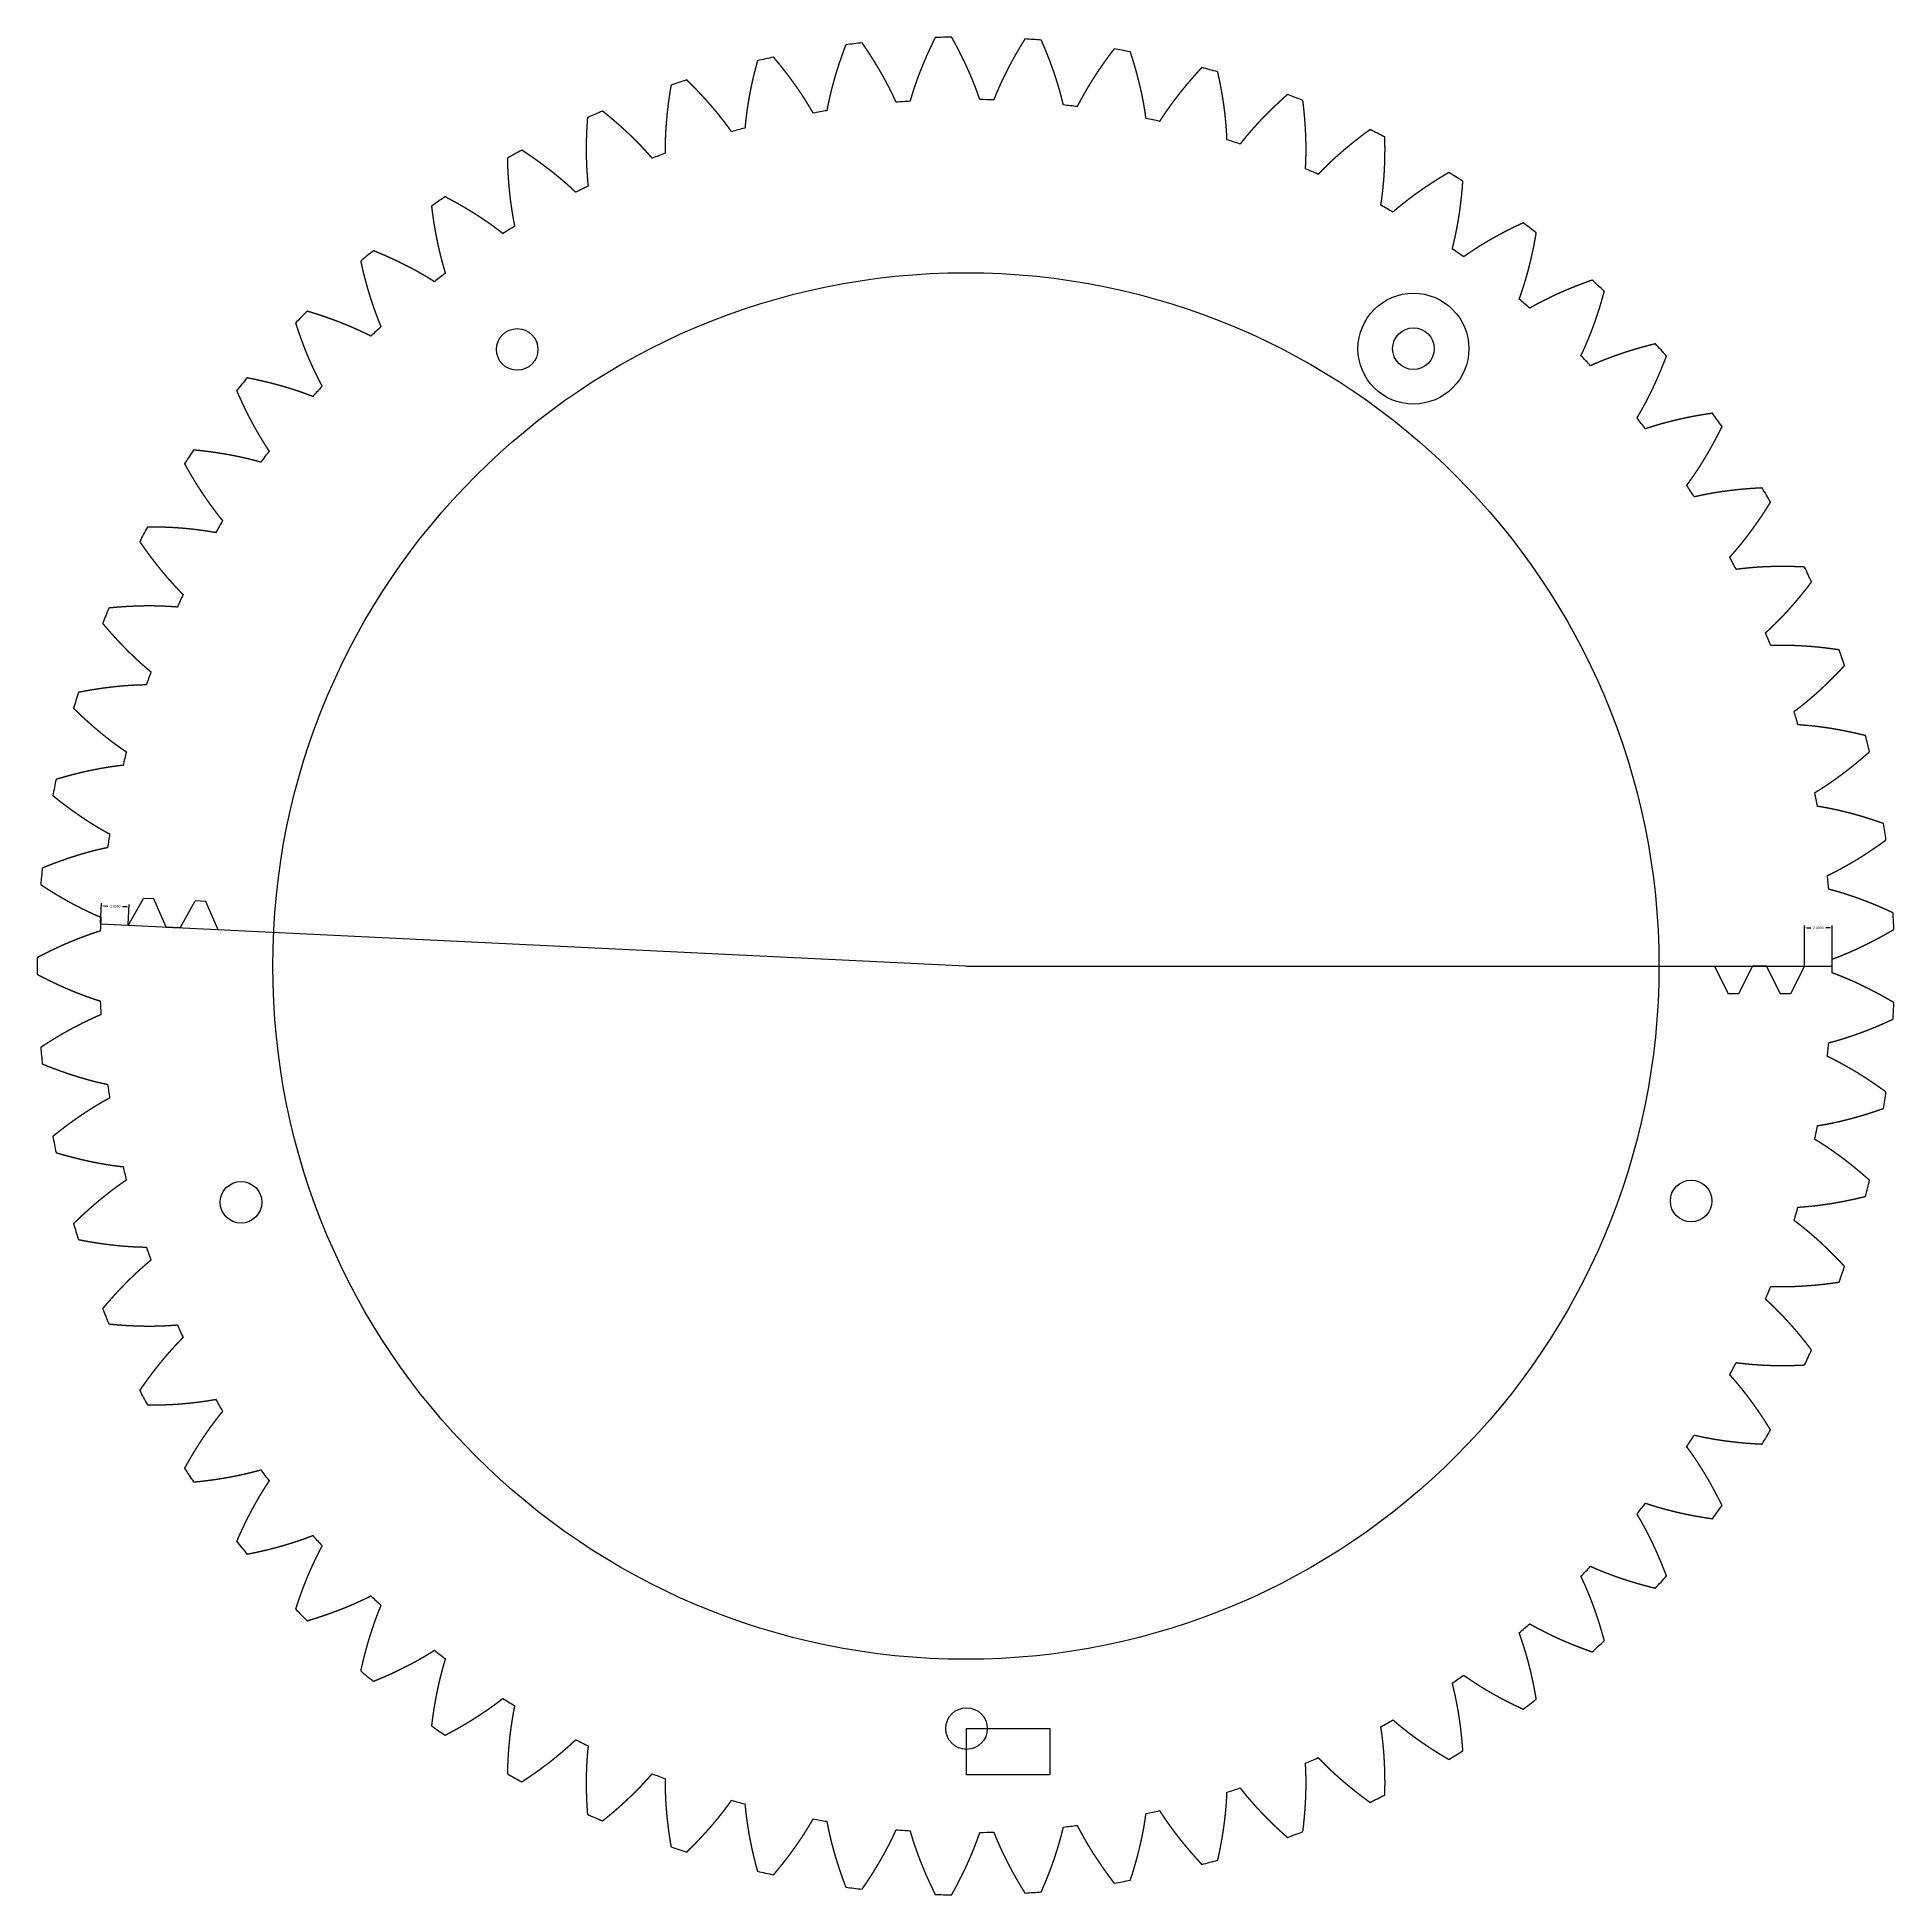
# Model space of a CAD drawing. Header units: millimetres. Extents: x -106 to 415, y -206 to 191.
# Drawn here: x 85.7 to 219.7, y 40.3 to 174.3 of the extents above; entities that cross this region are included whole.
import ezdxf

# ---------------------------------------------------------------- set-up
doc = ezdxf.new("R2010")
doc.units = ezdxf.units.MM
doc.header["$MEASUREMENT"] = 0
doc.dimstyles.get("Standard").update_dxf_attribs({"dimtxt": 0.18, "dimasz": 0.18, "dimexe": 0.18, "dimexo": 0.0625, "dimgap": 0.09, "dimtad": 0, "dimtih": 1, "dimtoh": 1, "dimdec": 4, "dimzin": 0, "dimdsep": 46, "dimtxsty": 'Standard', "dimcen": 0.09, "dimadec": 0, "dimazin": 0, "dimtfac": 1, "dimtdec": 4, "dimtofl": 0, "dimtmove": 0, "dimatfit": 3, "dimfxl": 1, "dimtolj": 1, "dimtzin": 0, "dimarcsym": 0})

# ---------------------------------------------------------------- blocks, each defined once
blk = doc.blocks.new('*D8')
at = {"color": 0, "linetype": 'Continuous', "lineweight": -2, "transparency": 16777216}
for p, q in [((213.22, 107.39), (213.22, 110.25)), ((213.4, 110.07), (213.69, 110.07)), ((215.04, 110.07), (214.76, 110.07)), ((215.22, 107.39), (215.22, 110.25))]:
    blk.add_line(p, q, dxfattribs=at)
at = {"color": 0, "linetype": 'Continuous', "transparency": 16777216}
for points in [[(213.4, 110.1), (213.4, 110.04), (213.22, 110.07)], [(215.04, 110.1), (215.04, 110.04), (215.22, 110.07)]]:
    blk.add_solid(points, dxfattribs=at)
at = {"layer": 'Defpoints', "color": 0, "linetype": 'Continuous', "transparency": 16777216}
for p in [(213.22, 110.07), (213.22, 107.32), (215.22, 107.32)]:
    blk.add_point(p, dxfattribs=at)
at = {"color": 0, "linetype": 'Continuous', "transparency": 16777216, "insert": (214.22, 110.07), "char_height": 0.18, "attachment_point": 5}
blk.add_mtext('\\A1;2.0000', dxfattribs=at)
blk = doc.blocks.new('*D9')
at = {"color": 0, "linetype": 'Continuous', "lineweight": -2, "transparency": 16777216}
for p, q in [((90.3, 110.4), (90.37, 111.85)), ((90.54, 111.66), (90.82, 111.65)), ((92.18, 111.58), (91.89, 111.6)), ((92.29, 110.31), (92.36, 111.75))]:
    blk.add_line(p, q, dxfattribs=at)
at = {"color": 0, "linetype": 'Continuous', "transparency": 16777216}
for points in [[(90.54, 111.69), (90.54, 111.63), (90.36, 111.67)], [(92.18, 111.61), (92.17, 111.55), (92.36, 111.57)]]:
    blk.add_solid(points, dxfattribs=at)
at = {"layer": 'Defpoints', "color": 0, "linetype": 'Continuous', "transparency": 16777216}
for p in [(92.36, 111.57), (90.29, 110.34), (92.29, 110.25)]:
    blk.add_point(p, dxfattribs=at)
at = {"color": 0, "linetype": 'Continuous', "transparency": 16777216, "insert": (91.36, 111.62), "char_height": 0.18, "attachment_point": 5}
blk.add_mtext('\\A1;2.0000', dxfattribs=at)

msp = doc.modelspace()

# ---------------------------------------------------------------- linework, layer by layer
at = {"linetype": 'Continuous'}
for p, q in [((92.29187, 110.24593), (93.38733, 112.19528)), ((94.13645, 112.15905), (93.38733, 112.19528)), ((95.03866, 110.11307), (94.13645, 112.15905)), ((96.03749, 110.06476), (97.13295, 112.01411)), ((97.88207, 111.97787), (97.13295, 112.01411)), ((98.78428, 109.93189), (97.88207, 111.97787)), ((152.72122, 107.32297), (90.29421, 110.34256)), ((95.03866, 110.11307), (96.03749, 110.06476)), ((96.03749, 110.06476), (95.03866, 110.11307)), ((152.72122, 107.32297), (215.22122, 107.32297)), ((206.72122, 107.32297), (207.72122, 105.32297)), ((209.47122, 107.32297), (208.47122, 105.32297)), ((210.47122, 107.32297), (209.47122, 107.32297)), ((210.47122, 107.32297), (211.47122, 105.32297)), ((213.22122, 107.32297), (212.22122, 105.32297)), ((208.47122, 105.32297), (207.72122, 105.32297)), ((212.22122, 105.32297), (211.47122, 105.32297))]:
    msp.add_line(p, q, dxfattribs=at)
msp.add_lwpolyline([(152.77014, 52.32297), (158.78647, 52.32297), (158.78647, 48.97649), (152.77014, 48.97649)], close=True, dxfattribs=at)
for centre, radius in [((152.72122, 107.32297), 50), ((120.35345, 151.79015), 1.5), ((185.00983, 151.84766), 1.5), ((100.42823, 90.28051), 1.5), ((205.04444, 90.37356), 1.5), ((152.77014, 52.32297), 1.5)]:
    msp.add_circle(centre, radius)
msp.add_circle((185.00983, 151.84766), 4, dxfattribs=at)
for radius, start, end in [(67, 90.8761711, 91.8930599), (67, 85.3377095, 86.3545984), (67, 101.9530941, 102.969983), (67, 96.4146326, 97.4315214), (67, 79.799248, 80.8161368), (67, 74.2607864, 75.2776753), (67, 107.4915557, 108.5084445), (67, 68.7223249, 69.7392137), (67, 113.0300172, 114.046906), (62.5, 99.2339009, 100.1507147), (62.5, 93.6954393, 94.6122532), (62.5, 88.1569778, 89.0737916), (62.5, 82.6185162, 83.5353301), (62.5, 104.7723624, 105.6891762), (62.5, 77.0800547, 77.9968686), (67, 63.1838634, 64.2007522), (67, 118.5684787, 119.5853676), (62.5, 71.5415932, 72.458407), (62.5, 110.3108239, 111.2276378), (62.5, 66.0031316, 66.9199455), (62.5, 115.8492855, 116.7660993), (67, 57.6454018, 58.6622907), (67, 124.1069403, 125.1238291), (62.5, 60.4646701, 61.3814839), (67, 52.1069403, 53.1238291), (62.5, 121.387747, 122.3045609), (67, 129.6454018, 130.6622907), (62.5, 54.9262085, 55.8430224), (62.5, 126.9262085, 127.8430224), (67, 46.5684787, 47.5853676), (67, 135.1838634, 136.2007522), (62.5, 49.387747, 50.3045609), (62.5, 132.4646701, 133.3814839), (67, 41.0300172, 42.046906), (62.5, 43.8492855, 44.7660993), (67, 140.7223249, 141.7392137), (62.5, 138.0031316, 138.9199455), (62.5, 38.3108239, 39.2276378), (67, 35.4915557, 36.5084445), (67, 146.2607864, 147.2776753), (62.5, 143.5415932, 144.458407), (62.5, 32.7723624, 33.6891762), (67, 29.9530941, 30.969983), (62.5, 149.0800547, 149.9968686), (67, 151.799248, 152.8161368), (62.5, 27.2339009, 28.1507147), (67, 24.4146326, 25.4315214), (62.5, 154.6185162, 155.5353301), (67, 157.3377095, 158.3545984), (62.5, 21.6954393, 22.6122532), (67, 18.8761711, 19.8930599), (62.5, 160.1569778, 161.0737916), (67, 162.8761711, 163.8930599), (62.5, 16.1569778, 17.0737916), (67, 13.3377095, 14.3545984), (62.5, 165.6954393, 166.6122532), (67, 168.4146326, 169.4315214), (62.5, 10.6185162, 11.5353301), (62.5, 171.2339009, 172.1507147), (67, 7.799248, 8.8161368), (67, 173.9530941, 174.969983), (62.5, 5.0800547, 5.9968686), (62.5, 176.7723624, 177.6891762), (67, 2.2607864, 3.2776753), (67, 179.4915557, 180.5084445), (62.5, 359.5415932, 0.458407), (62.5, 182.3108239, 183.2276378), (67, 356.7223249, 357.7392137), (67, 185.0300172, 186.046906), (62.5, 354.0031316, 354.9199455), (62.5, 187.8492855, 188.7660993), (67, 351.1838634, 352.2007522), (62.5, 348.4646701, 349.3814839), (67, 190.5684787, 191.5853676), (62.5, 193.387747, 194.3045609), (67, 345.6454018, 346.6622907), (62.5, 342.9262085, 343.8430224), (67, 196.1069403, 197.1238291), (62.5, 198.9262085, 199.8430224), (67, 340.1069403, 341.1238291), (62.5, 337.387747, 338.3045609), (67, 201.6454018, 202.6622907), (62.5, 204.4646701, 205.3814839), (67, 334.5684787, 335.5853676), (62.5, 331.8492855, 332.7660993), (67, 207.1838634, 208.2007522), (62.5, 210.0031316, 210.9199455), (67, 329.0300172, 330.046906), (62.5, 326.3108239, 327.2276378), (67, 212.7223249, 213.7392137), (62.5, 215.5415932, 216.458407), (62.5, 320.7723624, 321.6891762), (67, 323.4915557, 324.5084445), (67, 218.2607864, 219.2776753), (62.5, 221.0800547, 221.9968686), (62.5, 315.2339009, 316.1507147), (67, 317.9530941, 318.969983), (62.5, 226.6185162, 227.5353301), (67, 223.799248, 224.8161368), (62.5, 309.6954393, 310.6122532), (62.5, 232.1569778, 233.0737916), (67, 312.4146326, 313.4315214), (67, 229.3377095, 230.3545984), (62.5, 304.1569778, 305.0737916), (62.5, 237.6954393, 238.6122532), (67, 306.8761711, 307.8930599), (67, 234.8761711, 235.8930599), (62.5, 298.6185162, 299.5353301), (62.5, 243.2339009, 244.1507147), (62.5, 293.0800547, 293.9968686), (67, 301.3377095, 302.3545984), (67, 240.4146326, 241.4315214), (62.5, 248.7723624, 249.6891762), (62.5, 254.3108239, 255.2276378), (62.5, 287.5415932, 288.458407), (67, 295.799248, 296.8161368), (67, 245.9530941, 246.969983), (62.5, 259.8492855, 260.7660993), (62.5, 282.0031316, 282.9199455), (62.5, 265.387747, 266.3045609), (62.5, 270.9262085, 271.8430224), (62.5, 276.4646701, 277.3814839), (67, 290.2607864, 291.2776753), (67, 251.4915557, 252.5084445), (67, 257.0300172, 258.046906), (67, 284.7223249, 285.7392137), (67, 262.5684787, 263.5853676), (67, 268.1069403, 269.1238291), (67, 273.6454018, 274.6622907), (67, 279.1838634, 280.2007522)]:
    msp.add_arc((152.72122, 107.32297), radius, start, end)
for points in [[(150.50793, 174.28641), (150.49789, 174.2663), (150.47783, 174.22608), (150.44786, 174.16572), (150.40815, 174.0852), (150.35892, 173.98447), (150.3101, 173.88366), (150.26169, 173.78278), (150.21369, 173.68182), (150.1661, 173.58078), (150.11894, 173.47967), (150.07219, 173.37848), (150.02586, 173.27721), (149.97996, 173.17588), (149.93448, 173.07447), (149.88943, 172.97299), (149.84481, 172.87144), (149.80063, 172.76982), (149.75688, 172.66814), (149.71357, 172.56638), (149.67071, 172.46456), (149.62828, 172.36266), (149.58631, 172.26071), (149.54479, 172.15869), (149.50372, 172.0566), (149.4631, 171.95445), (149.42295, 171.85224), (149.38326, 171.74997), (149.34404, 171.64764), (149.30528, 171.54524), (149.267, 171.44279), (149.2292, 171.34028), (149.19188, 171.23772), (149.15505, 171.13509), (149.1187, 171.03242), (149.08285, 170.92968), (149.04749, 170.8269), (149.01263, 170.72406), (148.97828, 170.62117), (148.94444, 170.51823), (148.91111, 170.41524), (148.87831, 170.3122), (148.84605, 170.20912), (148.81432, 170.10599), (148.78313, 170.00282), (148.75247, 169.8996), (148.72838, 169.81699), (148.71055, 169.75501), (148.69878, 169.71368), (148.69291, 169.69302)], [(153.73151, 169.81481), (153.72466, 169.83516), (153.7109, 169.87587), (153.6901, 169.93692), (153.66204, 170.01827), (153.62644, 170.11988), (153.5903, 170.22143), (153.55362, 170.32291), (153.51641, 170.42431), (153.47868, 170.52564), (153.44042, 170.6269), (153.40164, 170.72809), (153.36236, 170.8292), (153.32257, 170.93023), (153.28229, 171.03119), (153.24151, 171.13207), (153.20025, 171.23287), (153.1585, 171.33359), (153.11627, 171.43424), (153.07356, 171.5348), (153.03037, 171.63528), (152.98672, 171.73568), (152.94259, 171.836), (152.89801, 171.93624), (152.85296, 172.03639), (152.80746, 172.13646), (152.76151, 172.23644), (152.71511, 172.33633), (152.66826, 172.43614), (152.62096, 172.53587), (152.57323, 172.6355), (152.52505, 172.73504), (152.47644, 172.8345), (152.4274, 172.93387), (152.37793, 173.03314), (152.32803, 173.13233), (152.27771, 173.23142), (152.22696, 173.33042), (152.17579, 173.42932), (152.12421, 173.52814), (152.07221, 173.62685), (152.0198, 173.72547), (151.96698, 173.824), (151.91375, 173.92243), (151.86011, 174.02076), (151.80607, 174.11899), (151.76252, 174.1975), (151.72968, 174.25633), (151.7077, 174.29554), (151.69669, 174.31514)], [(156.98117, 174.18741), (156.96923, 174.16837), (156.94538, 174.13027), (156.90973, 174.07308), (156.86244, 173.99677), (156.80372, 173.90126), (156.74539, 173.80564), (156.68747, 173.7099), (156.62995, 173.61404), (156.57283, 173.51807), (156.51613, 173.42198), (156.45983, 173.32577), (156.40394, 173.22946), (156.34848, 173.13302), (156.29342, 173.03648), (156.23879, 172.93982), (156.18458, 172.84305), (156.13079, 172.74617), (156.07744, 172.64918), (156.02451, 172.55208), (155.97202, 172.45487), (155.91996, 172.35755), (155.86834, 172.26012), (155.81717, 172.16258), (155.76643, 172.06494), (155.71615, 171.96718), (155.66632, 171.86932), (155.61695, 171.77136), (155.56803, 171.67329), (155.51957, 171.57512), (155.47158, 171.47684), (155.42406, 171.37845), (155.37702, 171.27997), (155.33045, 171.18138), (155.28437, 171.08269), (155.23877, 170.9839), (155.19365, 170.885), (155.14903, 170.78601), (155.10491, 170.68692), (155.06129, 170.58772), (155.01818, 170.48843), (154.97559, 170.38904), (154.93353, 170.28955), (154.89199, 170.18997), (154.85099, 170.09029), (154.81052, 169.99051), (154.77857, 169.91061), (154.75484, 169.85064), (154.73913, 169.81064), (154.7313, 169.79064)], [(141.70634, 168.8447), (141.6957, 168.86336), (141.67438, 168.90067), (141.64223, 168.95657), (141.59907, 169.03102), (141.54461, 169.1239), (141.48963, 169.21661), (141.43415, 169.30915), (141.37815, 169.40152), (141.32164, 169.49371), (141.26464, 169.58573), (141.20715, 169.67758), (141.14917, 169.76926), (141.09071, 169.86077), (141.03178, 169.95211), (140.97239, 170.04327), (140.91253, 170.13427), (140.8522, 170.2251), (140.79142, 170.31575), (140.73019, 170.40623), (140.6685, 170.49655), (140.60637, 170.58669), (140.54379, 170.67666), (140.48078, 170.76647), (140.41733, 170.8561), (140.35346, 170.94556), (140.28915, 171.03485), (140.22442, 171.12397), (140.15926, 171.21292), (140.09369, 171.3017), (140.0277, 171.3903), (139.9613, 171.47874), (139.89449, 171.567), (139.82727, 171.65509), (139.75964, 171.74301), (139.69162, 171.83076), (139.62319, 171.91834), (139.55437, 172.00575), (139.48516, 172.09298), (139.41555, 172.18004), (139.34556, 172.26693), (139.27517, 172.35364), (139.20441, 172.44018), (139.13326, 172.52655), (139.06173, 172.61274), (138.98982, 172.69876), (138.932, 172.76744), (138.88846, 172.81887), (138.85936, 172.85313), (138.84479, 172.87024)], [(144.05536, 173.76018), (144.0473, 173.7392), (144.03122, 173.69723), (144.00722, 173.63426), (143.97547, 173.55029), (143.93619, 173.44528), (143.89732, 173.34023), (143.85887, 173.23514), (143.82084, 173.13002), (143.78323, 173.02486), (143.74604, 172.91967), (143.70928, 172.81444), (143.67294, 172.70918), (143.63703, 172.60388), (143.60155, 172.49856), (143.56651, 172.39321), (143.5319, 172.28783), (143.49773, 172.18242), (143.464, 172.07698), (143.43072, 171.97152), (143.39788, 171.86603), (143.36549, 171.76052), (143.33355, 171.65499), (143.30207, 171.54944), (143.27104, 171.44387), (143.24048, 171.33828), (143.21038, 171.23267), (143.18074, 171.12704), (143.15158, 171.0214), (143.12289, 170.91575), (143.09467, 170.81008), (143.06694, 170.7044), (143.03969, 170.59871), (143.01294, 170.49301), (142.98667, 170.3873), (142.9609, 170.28159), (142.93563, 170.17587), (142.91086, 170.07015), (142.88659, 169.96442), (142.86285, 169.8587), (142.83962, 169.75297), (142.81692, 169.64725), (142.79475, 169.54154), (142.77312, 169.43583), (142.75203, 169.33012), (142.73149, 169.22443), (142.71548, 169.13988), (142.70372, 169.07647), (142.69598, 169.0342), (142.69214, 169.01307)], [(147.69546, 169.62058), (147.68668, 169.64018), (147.66905, 169.67937), (147.64246, 169.73812), (147.60668, 169.81639), (147.56144, 169.91409), (147.51566, 170.01168), (147.46937, 170.10914), (147.42254, 170.20648), (147.3752, 170.30369), (147.32735, 170.40079), (147.27899, 170.49776), (147.23013, 170.5946), (147.18078, 170.69133), (147.13094, 170.78792), (147.08062, 170.8844), (147.02982, 170.98075), (146.97854, 171.07697), (146.92679, 171.17307), (146.87458, 171.26904), (146.8219, 171.36489), (146.76875, 171.46061), (146.71516, 171.5562), (146.6611, 171.65166), (146.6066, 171.747), (146.55166, 171.84221), (146.49627, 171.93729), (146.44044, 172.03224), (146.38418, 172.12706), (146.32748, 172.22175), (146.27035, 172.31631), (146.21279, 172.41074), (146.15481, 172.50504), (146.09641, 172.59921), (146.03758, 172.69325), (145.97835, 172.78715), (145.91869, 172.88093), (145.85863, 172.97457), (145.79816, 173.06807), (145.73728, 173.16145), (145.67599, 173.25468), (145.61431, 173.34779), (145.55223, 173.44075), (145.48974, 173.53358), (145.42687, 173.62628), (145.3636, 173.71884), (145.31267, 173.79277), (145.2743, 173.84817), (145.24865, 173.88507), (145.2358, 173.90351)], [(159.75813, 169.42556), (159.75327, 169.44649), (159.7435, 169.48834), (159.72869, 169.5511), (159.70862, 169.63478), (159.68299, 169.73936), (159.65682, 169.84392), (159.63011, 169.94846), (159.60286, 170.05298), (159.57508, 170.15748), (159.54677, 170.26196), (159.51794, 170.36642), (159.4886, 170.47085), (159.45875, 170.57525), (159.4284, 170.67962), (159.39755, 170.78397), (159.36621, 170.88828), (159.33437, 170.99256), (159.30205, 171.09681), (159.26925, 171.20103), (159.23596, 171.30521), (159.2022, 171.40936), (159.16797, 171.51347), (159.13326, 171.61754), (159.09809, 171.72157), (159.06246, 171.82556), (159.02638, 171.92951), (158.98983, 172.03342), (158.95283, 172.13728), (158.91538, 172.2411), (158.87748, 172.34488), (158.83914, 172.44861), (158.80036, 172.55229), (158.76114, 172.65593), (158.72148, 172.75951), (158.68138, 172.86305), (158.64086, 172.96654), (158.5999, 173.06997), (158.55852, 173.17336), (158.51672, 173.27669), (158.47449, 173.37996), (158.43184, 173.48318), (158.38878, 173.58634), (158.34529, 173.68945), (158.3014, 173.79249), (158.25709, 173.89548), (158.22132, 173.97783), (158.19431, 174.03956), (158.17622, 174.08071), (158.16715, 174.10128)], [(163.41463, 173.46412), (163.40091, 173.44631), (163.3735, 173.4107), (163.33249, 173.35722), (163.27805, 173.28583), (163.21039, 173.19644), (163.14311, 173.10689), (163.07621, 173.01718), (163.00971, 172.92733), (162.9436, 172.83731), (162.87788, 172.74714), (162.81257, 172.65682), (162.74765, 172.56635), (162.68313, 172.47572), (162.61901, 172.38494), (162.55531, 172.294), (162.49201, 172.20292), (162.42913, 172.11168), (162.36666, 172.02029), (162.30461, 171.92875), (162.24297, 171.83706), (162.18177, 171.74522), (162.12099, 171.65323), (162.06064, 171.56108), (162.00072, 171.46879), (161.94124, 171.37635), (161.88219, 171.28376), (161.82359, 171.19101), (161.76544, 171.09812), (161.70774, 171.00508), (161.65048, 170.9119), (161.59369, 170.81856), (161.53736, 170.72507), (161.4815, 170.63144), (161.4261, 170.53766), (161.37118, 170.44373), (161.31673, 170.34965), (161.26277, 170.25542), (161.20928, 170.16105), (161.15629, 170.06653), (161.1038, 169.97186), (161.05182, 169.87705), (161.00035, 169.78208), (160.9494, 169.68697), (160.89897, 169.59171), (160.84905, 169.49631), (160.80954, 169.41986), (160.78014, 169.36247), (160.76064, 169.32417), (160.75091, 169.30502)], [(165.71904, 168.45649), (165.71623, 168.47778), (165.71054, 168.52038), (165.70186, 168.58428), (165.68996, 168.6695), (165.67454, 168.77607), (165.65858, 168.88267), (165.64209, 168.9893), (165.62505, 169.09596), (165.60749, 169.20266), (165.58939, 169.30938), (165.57078, 169.41613), (165.55165, 169.5229), (165.53202, 169.6297), (165.51189, 169.73651), (165.49125, 169.84335), (165.47012, 169.9502), (165.4485, 170.05707), (165.4264, 170.16395), (165.4038, 170.27085), (165.38073, 170.37776), (165.35717, 170.48467), (165.33315, 170.5916), (165.30865, 170.69853), (165.28369, 170.80547), (165.25826, 170.91242), (165.23237, 171.01937), (165.20602, 171.12632), (165.17922, 171.23327), (165.15197, 171.34022), (165.12426, 171.44717), (165.09611, 171.55412), (165.06752, 171.66106), (165.03848, 171.76799), (165.009, 171.87492), (164.97909, 171.98185), (164.94874, 172.08876), (164.91796, 172.19567), (164.88675, 172.30256), (164.85511, 172.40944), (164.82305, 172.51631), (164.79056, 172.62316), (164.75765, 172.73), (164.72433, 172.83682), (164.69058, 172.94363), (164.65642, 173.05041), (164.62876, 173.13582), (164.60784, 173.19988), (164.5938, 173.24257), (164.58676, 173.26392)], [(137.6837, 172.61365), (137.6777, 172.59199), (137.66575, 172.54866), (137.64794, 172.48368), (137.62444, 172.39703), (137.59548, 172.28872), (137.56693, 172.18041), (137.53881, 172.0721), (137.5111, 171.9638), (137.48381, 171.8555), (137.45695, 171.74721), (137.43051, 171.63892), (137.4045, 171.53064), (137.37892, 171.42238), (137.35378, 171.31412), (137.32906, 171.20588), (137.30479, 171.09765), (137.28095, 170.98943), (137.25755, 170.88124), (137.2346, 170.77305), (137.2121, 170.66489), (137.19004, 170.55675), (137.16844, 170.44863), (137.14729, 170.34053), (137.1266, 170.23245), (137.10637, 170.12441), (137.0866, 170.01638), (137.0673, 169.90839), (137.04847, 169.80043), (137.03011, 169.6925), (137.01222, 169.5846), (136.99482, 169.47674), (136.9779, 169.36891), (136.96147, 169.26112), (136.94553, 169.15338), (136.93008, 169.04567), (136.91513, 168.93801), (136.90068, 168.83039), (136.88673, 168.72281), (136.8733, 168.61529), (136.86038, 168.50782), (136.84799, 168.4004), (136.83613, 168.29304), (136.82481, 168.18573), (136.81402, 168.07849), (136.80377, 167.9713), (136.796, 167.8856), (136.79041, 167.82135), (136.78679, 167.77854), (136.78501, 167.75713)], [(169.74825, 172.12328), (169.73287, 172.10689), (169.70215, 172.07408), (169.65618, 172.02481), (169.59511, 171.95901), (169.51913, 171.87656), (169.44352, 171.79393), (169.36828, 171.7111), (169.29341, 171.62808), (169.21892, 171.54486), (169.14481, 171.46146), (169.07108, 171.37786), (168.99773, 171.29408), (168.92477, 171.2101), (168.85219, 171.12593), (168.78001, 171.04157), (168.70822, 170.95702), (168.63682, 170.87228), (168.56582, 170.78734), (168.49522, 170.70222), (168.42503, 170.6169), (168.35525, 170.5314), (168.28587, 170.4457), (168.21691, 170.35981), (168.14836, 170.27373), (168.08024, 170.18746), (168.01253, 170.101), (167.94526, 170.01435), (167.87841, 169.9275), (167.81199, 169.84047), (167.74602, 169.75324), (167.68048, 169.66582), (167.61539, 169.57821), (167.55075, 169.4904), (167.48656, 169.4024), (167.42283, 169.31421), (167.35956, 169.22583), (167.29675, 169.13725), (167.23441, 169.04848), (167.17254, 168.95952), (167.11116, 168.87036), (167.05027, 168.781), (166.98987, 168.69145), (166.92998, 168.6017), (166.87059, 168.51175), (166.8117, 168.42161), (166.76499, 168.34934), (166.73019, 168.29505), (166.70709, 168.25881), (166.69556, 168.24069)], [(171.5586, 166.91662), (171.55785, 166.93809), (171.55631, 166.98104), (171.55383, 167.04548), (171.55021, 167.13145), (171.54515, 167.23901), (171.53955, 167.34665), (171.53343, 167.45437), (171.52677, 167.56218), (171.51958, 167.67008), (171.51187, 167.77805), (171.50365, 167.88609), (171.49492, 167.99422), (171.48568, 168.10241), (171.47595, 168.21067), (171.46572, 168.319), (171.45501, 168.42739), (171.4438, 168.53584), (171.43211, 168.64436), (171.41994, 168.75294), (171.40729, 168.86157), (171.39417, 168.97027), (171.38057, 169.07901), (171.36651, 169.18781), (171.35199, 169.29666), (171.337, 169.40556), (171.32155, 169.51451), (171.30565, 169.6235), (171.2893, 169.73254), (171.27249, 169.84162), (171.25524, 169.95075), (171.23754, 170.05991), (171.2194, 170.16911), (171.20082, 170.27835), (171.1818, 170.38763), (171.16235, 170.49694), (171.14246, 170.60629), (171.12214, 170.71566), (171.10139, 170.82507), (171.08022, 170.93451), (171.05862, 171.04397), (171.0366, 171.15346), (171.01415, 171.26297), (170.99129, 171.37251), (170.96801, 171.48207), (170.94432, 171.59166), (170.92503, 171.67934), (170.91038, 171.74512), (170.90053, 171.78897), (170.89559, 171.8109)], [(131.45244, 170.85752), (131.44856, 170.83538), (131.44085, 170.7911), (131.42939, 170.7247), (131.41436, 170.63619), (131.39599, 170.52559), (131.37803, 170.41503), (131.36049, 170.30451), (131.34336, 170.19404), (131.32666, 170.08362), (131.31037, 169.97324), (131.29451, 169.8629), (131.27907, 169.75262), (131.26406, 169.64239), (131.24948, 169.53222), (131.23533, 169.42209), (131.22161, 169.31202), (131.20833, 169.20201), (131.19549, 169.09206), (131.18308, 168.98217), (131.17112, 168.87234), (131.15961, 168.76257), (131.14854, 168.65287), (131.13792, 168.54324), (131.12776, 168.43367), (131.11805, 168.32418), (131.1088, 168.21475), (131.10001, 168.1054), (131.09169, 167.99612), (131.08383, 167.88692), (131.07644, 167.7778), (131.06953, 167.66876), (131.0631, 167.55981), (131.05715, 167.45094), (131.05168, 167.34216), (131.0467, 167.23346), (131.04221, 167.12486), (131.03821, 167.01634), (131.03472, 166.90793), (131.03172, 166.79961), (131.02924, 166.69139), (131.02727, 166.58328), (131.02583, 166.47527), (131.02491, 166.36738), (131.02453, 166.25959), (131.02467, 166.15192), (131.02521, 166.06587), (131.02585, 166.00138), (131.02638, 165.95841), (131.02667, 165.93693)], [(135.82006, 167.4944), (135.80767, 167.51195), (135.78284, 167.54702), (135.74545, 167.59957), (135.69531, 167.6695), (135.63214, 167.75669), (135.56847, 167.84367), (135.50431, 167.93042), (135.43966, 168.01695), (135.37452, 168.10326), (135.3089, 168.18935), (135.24281, 168.27522), (135.17626, 168.36088), (135.10924, 168.44631), (135.04177, 168.53154), (134.97385, 168.61655), (134.90549, 168.70134), (134.83668, 168.78592), (134.76743, 168.87029), (134.69775, 168.95444), (134.62764, 169.03838), (134.55709, 169.1221), (134.48613, 169.20561), (134.41474, 169.28892), (134.34294, 169.37201), (134.27073, 169.45488), (134.1981, 169.53755), (134.12507, 169.62001), (134.05164, 169.70225), (133.9778, 169.78429), (133.90357, 169.86611), (133.82894, 169.94772), (133.75392, 170.02913), (133.67852, 170.11032), (133.60272, 170.19131), (133.52655, 170.27208), (133.44999, 170.35264), (133.37305, 170.433), (133.29574, 170.51315), (133.21806, 170.59308), (133.14, 170.67281), (133.06158, 170.75232), (132.98279, 170.83163), (132.90364, 170.91073), (132.82413, 170.98962), (132.74425, 171.06829), (132.68007, 171.13107), (132.63177, 171.17806), (132.5995, 171.20934), (132.58335, 171.22498)], [(175.9229, 170.17743), (175.90601, 170.16259), (175.87226, 170.1329), (175.82175, 170.0883), (175.75461, 170.0287), (175.67103, 169.95397), (175.5878, 169.87902), (175.50492, 169.80384), (175.42239, 169.72843), (175.34021, 169.6528), (175.2584, 169.57693), (175.17694, 169.50084), (175.09585, 169.42453), (175.01512, 169.34798), (174.93476, 169.27121), (174.85477, 169.19421), (174.77515, 169.11698), (174.69591, 169.03953), (174.61705, 168.96184), (174.53857, 168.88393), (174.46047, 168.80579), (174.38275, 168.72742), (174.30543, 168.64882), (174.2285, 168.56998), (174.15197, 168.49092), (174.07583, 168.41163), (174.0001, 168.33211), (173.92478, 168.25235), (173.84986, 168.17236), (173.77535, 168.09214), (173.70126, 168.01169), (173.6276, 167.931), (173.55435, 167.85008), (173.48154, 167.76893), (173.40916, 167.68753), (173.33721, 167.60591), (173.26571, 167.52404), (173.19464, 167.44194), (173.12403, 167.3596), (173.05386, 167.27702), (172.98416, 167.1942), (172.91493, 167.11114), (172.84618, 167.02784), (172.7779, 166.94429), (172.7101, 166.86049), (172.64279, 166.77645), (172.58933, 166.70902), (172.54944, 166.65835), (172.52295, 166.62451), (172.50973, 166.60758)], [(130.09158, 165.5823), (130.07755, 165.59857), (130.04946, 165.63109), (130.00717, 165.67978), (129.95051, 165.74454), (129.87922, 165.82523), (129.80745, 165.90566), (129.73522, 165.98581), (129.66252, 166.0657), (129.58936, 166.14532), (129.51574, 166.22467), (129.44167, 166.30376), (129.36715, 166.3826), (129.29221, 166.46117), (129.21683, 166.53948), (129.14102, 166.61754), (129.06479, 166.69534), (128.98814, 166.77288), (128.91108, 166.85017), (128.8336, 166.9272), (128.75571, 167.00398), (128.67742, 167.08051), (128.59872, 167.15678), (128.51963, 167.23281), (128.44014, 167.30858), (128.36027, 167.3841), (128.28, 167.45937), (128.19935, 167.53439), (128.11832, 167.60917), (128.03692, 167.68369), (127.95513, 167.75797), (127.87298, 167.832), (127.79045, 167.90578), (127.70756, 167.97932), (127.62431, 168.05261), (127.54069, 168.12566), (127.45671, 168.19846), (127.37238, 168.27101), (127.2877, 168.34332), (127.20266, 168.41539), (127.11727, 168.48721), (127.03154, 168.55878), (126.94547, 168.63012), (126.85905, 168.7012), (126.7723, 168.77205), (126.6852, 168.84265), (126.61526, 168.89894), (126.56265, 168.94105), (126.52751, 168.96907), (126.50993, 168.98307)], [(177.22228, 164.82035), (177.2236, 164.84179), (177.22621, 164.88468), (177.22996, 164.94906), (177.23466, 165.03499), (177.24, 165.14253), (177.24482, 165.2502), (177.24912, 165.35802), (177.2529, 165.46597), (177.25616, 165.57405), (177.25891, 165.68226), (177.26115, 165.7906), (177.26289, 165.89906), (177.26414, 166.00764), (177.26491, 166.11633), (177.26518, 166.22514), (177.26498, 166.33406), (177.26429, 166.44309), (177.26313, 166.55223), (177.2615, 166.66147), (177.25939, 166.77082), (177.25682, 166.88027), (177.25378, 166.98983), (177.25029, 167.09947), (177.24633, 167.20922), (177.24193, 167.31906), (177.23707, 167.42899), (177.23176, 167.539), (177.22601, 167.64911), (177.21981, 167.75931), (177.21317, 167.86959), (177.20609, 167.97995), (177.19857, 168.09039), (177.19062, 168.20092), (177.18224, 168.31152), (177.17342, 168.4222), (177.16418, 168.53295), (177.15452, 168.64378), (177.14442, 168.75468), (177.13391, 168.86564), (177.12298, 168.97668), (177.11162, 169.08779), (177.09986, 169.19896), (177.08767, 169.31019), (177.07508, 169.42149), (177.06207, 169.53285), (177.05134, 169.62198), (177.0431, 169.68886), (177.03753, 169.73346), (177.03473, 169.75576)], [(125.41977, 168.50819), (125.41804, 168.48578), (125.41463, 168.44096), (125.40964, 168.37376), (125.40323, 168.28421), (125.39561, 168.17235), (125.38841, 168.06058), (125.38161, 167.94889), (125.37523, 167.83728), (125.36926, 167.72575), (125.3637, 167.61432), (125.35856, 167.50297), (125.35384, 167.39171), (125.34954, 167.28055), (125.34566, 167.16948), (125.3422, 167.0585), (125.33917, 166.94763), (125.33657, 166.83685), (125.3344, 166.72617), (125.33266, 166.61559), (125.33136, 166.50512), (125.33049, 166.39476), (125.33006, 166.2845), (125.33007, 166.17435), (125.33053, 166.06432), (125.33144, 165.95439), (125.33279, 165.84459), (125.3346, 165.7349), (125.33686, 165.62533), (125.33958, 165.51588), (125.34276, 165.40656), (125.3464, 165.29736), (125.35051, 165.18829), (125.3551, 165.07936), (125.36016, 164.97055), (125.36569, 164.86188), (125.3717, 164.75335), (125.3782, 164.64496), (125.38518, 164.53671), (125.39265, 164.42861), (125.40063, 164.32066), (125.4091, 164.21286), (125.41809, 164.10522), (125.42759, 163.99774), (125.43761, 163.89042), (125.44815, 163.78326), (125.45698, 163.69767), (125.46384, 163.63354), (125.46852, 163.59083), (125.47088, 163.56948)], [(181.88091, 167.64471), (181.86267, 167.63158), (181.82622, 167.60528), (181.77164, 167.56577), (181.69906, 167.51292), (181.60865, 167.44661), (181.51858, 167.38004), (181.42883, 167.31321), (181.33941, 167.24612), (181.25032, 167.17877), (181.16156, 167.11116), (181.07314, 167.04328), (180.98506, 166.97515), (180.89732, 166.90675), (180.80993, 166.8381), (180.72288, 166.76918), (180.63618, 166.69999), (180.54983, 166.63055), (180.46384, 166.56084), (180.3782, 166.49086), (180.29293, 166.42062), (180.20801, 166.35012), (180.12347, 166.27935), (180.03929, 166.20831), (179.95548, 166.137), (179.87205, 166.06543), (179.789, 165.99358), (179.70632, 165.92147), (179.62403, 165.84909), (179.54214, 165.77643), (179.46063, 165.70351), (179.37952, 165.63031), (179.29881, 165.55683), (179.2185, 165.48308), (179.1386, 165.40906), (179.05911, 165.33475), (178.98004, 165.26017), (178.90138, 165.18531), (178.82315, 165.11017), (178.74534, 165.03475), (178.66798, 164.95905), (178.59105, 164.88305), (178.51458, 164.80677), (178.43855, 164.7302), (178.36299, 164.65334), (178.28788, 164.57619), (178.22816, 164.51424), (178.18357, 164.46765), (178.15393, 164.43653), (178.13914, 164.42095)], [(124.57439, 163.12625), (124.55886, 163.14109), (124.52775, 163.17074), (124.48097, 163.21513), (124.41832, 163.27412), (124.33957, 163.34755), (124.26038, 163.42067), (124.18075, 163.49348), (124.10068, 163.56598), (124.02017, 163.63817), (123.93923, 163.71004), (123.85788, 163.78162), (123.7761, 163.85289), (123.69392, 163.92386), (123.61134, 163.99454), (123.52835, 164.06491), (123.44497, 164.13499), (123.36119, 164.20478), (123.27703, 164.27427), (123.19248, 164.34346), (123.10754, 164.41237), (123.02223, 164.48098), (122.93654, 164.5493), (122.85048, 164.61733), (122.76405, 164.68508), (122.67726, 164.75254), (122.5901, 164.81972), (122.50259, 164.8866), (122.41472, 164.95321), (122.3265, 165.01953), (122.23793, 165.08557), (122.14902, 165.15132), (122.05975, 165.2168), (121.97015, 165.28199), (121.88021, 165.3469), (121.78994, 165.41154), (121.69933, 165.47589), (121.60839, 165.53997), (121.51712, 165.60377), (121.42552, 165.66729), (121.3336, 165.73053), (121.24136, 165.7935), (121.14881, 165.85619), (121.05593, 165.91861), (120.96274, 165.98075), (120.86924, 166.04262), (120.79419, 166.09189), (120.73777, 166.12873), (120.70009, 166.15323), (120.68123, 166.16547)], [(182.65719, 162.18724), (182.66058, 162.20845), (182.66732, 162.25089), (182.67727, 162.31461), (182.69023, 162.39968), (182.70593, 162.5062), (182.72112, 162.61291), (182.73581, 162.71981), (182.74998, 162.82689), (182.76366, 162.93415), (182.77684, 163.04159), (182.78953, 163.14921), (182.80173, 163.25699), (182.81346, 163.36494), (182.8247, 163.47305), (182.83548, 163.58133), (182.84579, 163.68976), (182.85563, 163.79835), (182.86501, 163.90709), (182.87392, 164.01598), (182.88238, 164.12502), (182.89038, 164.23421), (182.89794, 164.34354), (182.90504, 164.45302), (182.9117, 164.56263), (182.91791, 164.67238), (182.92369, 164.78227), (182.92902, 164.89229), (182.93392, 165.00244), (182.93839, 165.11271), (182.94242, 165.22312), (182.94603, 165.33365), (182.94921, 165.4443), (182.95196, 165.55508), (182.95429, 165.66597), (182.9562, 165.77699), (182.95769, 165.88811), (182.95876, 165.99936), (182.95942, 166.11071), (182.95967, 166.22218), (182.9595, 166.33375), (182.95893, 166.44543), (182.95794, 166.55722), (182.95655, 166.66911), (182.95475, 166.7811), (182.95255, 166.8932), (182.95048, 166.98295), (182.94874, 167.05031), (182.9475, 167.09524), (182.94686, 167.11771)], [(119.64199, 165.58758), (119.64244, 165.56511), (119.64337, 165.52017), (119.64489, 165.45281), (119.64715, 165.36305), (119.65037, 165.25098), (119.65399, 165.13904), (119.658, 165.02721), (119.66242, 164.91551), (119.66724, 164.80393), (119.67246, 164.69247), (119.67809, 164.58115), (119.68413, 164.46996), (119.69058, 164.3589), (119.69744, 164.24797), (119.70471, 164.13718), (119.71239, 164.02653), (119.7205, 163.91602), (119.72902, 163.80564), (119.73796, 163.69542), (119.74732, 163.58534), (119.75711, 163.4754), (119.76732, 163.36562), (119.77797, 163.25598), (119.78905, 163.14651), (119.80056, 163.03718), (119.8125, 162.92802), (119.82489, 162.81902), (119.83771, 162.71018), (119.85098, 162.6015), (119.8647, 162.493), (119.87886, 162.38466), (119.89348, 162.2765), (119.90856, 162.16852), (119.92409, 162.06071), (119.94009, 161.95308), (119.95655, 161.84564), (119.97347, 161.73838), (119.99087, 161.63131), (120.00874, 161.52444), (120.0271, 161.41776), (120.04594, 161.31128), (120.06528, 161.20501), (120.08511, 161.09895), (120.10544, 160.9931), (120.12626, 160.88746), (120.14332, 160.80311), (120.15634, 160.73995), (120.16511, 160.69788), (120.16953, 160.67686)], [(187.56667, 164.54879), (187.54725, 164.53748), (187.50843, 164.51483), (187.45029, 164.48076), (187.37295, 164.43517), (187.27656, 164.37789), (187.18048, 164.32033), (187.0847, 164.26247), (186.98922, 164.20432), (186.89405, 164.14589), (186.79918, 164.08716), (186.70463, 164.02813), (186.61038, 163.96882), (186.51645, 163.90921), (186.42284, 163.84931), (186.32954, 163.78911), (186.23657, 163.72862), (186.14393, 163.66783), (186.05161, 163.60675), (185.95962, 163.54536), (185.86796, 163.48368), (185.77664, 163.4217), (185.68565, 163.35942), (185.59501, 163.29684), (185.50471, 163.23395), (185.41476, 163.17076), (185.32516, 163.10727), (185.23592, 163.04347), (185.14703, 162.97937), (185.0585, 162.91496), (184.97033, 162.85024), (184.88254, 162.78521), (184.79511, 162.71987), (184.70806, 162.65421), (184.62139, 162.58824), (184.5351, 162.52196), (184.4492, 162.45536), (184.36369, 162.38844), (184.27857, 162.3212), (184.19384, 162.25364), (184.10953, 162.18576), (184.02563, 162.11754), (183.94215, 162.049), (183.85909, 161.98012), (183.77646, 161.91091), (183.69426, 161.84137), (183.62883, 161.78548), (183.57996, 161.7434), (183.54746, 161.71529), (183.53123, 161.70122)], [(187.81261, 159.04187), (187.81803, 159.06266), (187.82883, 159.10425), (187.84488, 159.16671), (187.86599, 159.25013), (187.8919, 159.35464), (187.91732, 159.45939), (187.94225, 159.56437), (187.9667, 159.66958), (187.99066, 159.77502), (188.01415, 159.88069), (188.03717, 159.98658), (188.05972, 160.09268), (188.0818, 160.199), (188.10343, 160.30552), (188.12461, 160.41225), (188.14534, 160.51918), (188.16561, 160.62631), (188.18544, 160.73364), (188.20482, 160.84116), (188.22377, 160.94888), (188.24227, 161.05679), (188.26034, 161.16488), (188.27798, 161.27316), (188.29518, 161.38161), (188.31196, 161.49025), (188.32831, 161.59907), (188.34424, 161.70806), (188.35975, 161.81722), (188.37484, 161.92655), (188.38951, 162.03605), (188.40376, 162.14572), (188.41761, 162.25555), (188.43104, 162.36554), (188.44406, 162.47569), (188.45668, 162.586), (188.46889, 162.69647), (188.48069, 162.80709), (188.49209, 162.91786), (188.5031, 163.02878), (188.5137, 163.13985), (188.52391, 163.25107), (188.53371, 163.36243), (188.54313, 163.47393), (188.55215, 163.58557), (188.56078, 163.69736), (188.56737, 163.78689), (188.57214, 163.85411), (188.57525, 163.89895), (188.57678, 163.92137)], [(114.17307, 162.12298), (114.17569, 162.10065), (114.18095, 162.05601), (114.18896, 161.98911), (114.19987, 161.89999), (114.2139, 161.78876), (114.2283, 161.67768), (114.24309, 161.56676), (114.25827, 161.45601), (114.27383, 161.34541), (114.28979, 161.23499), (114.30614, 161.12473), (114.32288, 161.01464), (114.34002, 160.90472), (114.35755, 160.79497), (114.37548, 160.6854), (114.39381, 160.576), (114.41254, 160.46679), (114.43167, 160.35776), (114.45121, 160.24891), (114.47115, 160.14024), (114.49151, 160.03177), (114.51227, 159.92348), (114.53345, 159.81539), (114.55504, 159.70749), (114.57704, 159.59979), (114.59947, 159.49229), (114.62232, 159.38499), (114.64559, 159.27789), (114.66928, 159.17101), (114.69341, 159.06433), (114.71796, 158.95787), (114.74295, 158.85162), (114.76838, 158.7456), (114.79425, 158.63979), (114.82056, 158.53421), (114.84731, 158.42886), (114.87451, 158.32374), (114.90216, 158.21885), (114.93026, 158.11419), (114.95883, 158.00978), (114.98786, 157.90562), (115.01736, 157.80171), (115.04733, 157.69806), (115.07778, 157.59467), (115.10871, 157.49153), (115.13383, 157.40923), (115.15288, 157.34761), (115.16568, 157.30659), (115.1721, 157.28609)], [(119.31999, 160.14918), (119.3031, 160.16245), (119.26928, 160.18896), (119.21843, 160.22862), (119.15038, 160.2813), (119.06491, 160.34678), (118.97904, 160.41192), (118.89275, 160.4767), (118.80605, 160.54113), (118.71896, 160.60521), (118.63146, 160.66895), (118.54358, 160.73234), (118.45531, 160.79538), (118.36666, 160.85809), (118.27764, 160.92046), (118.18825, 160.9825), (118.09849, 161.04421), (118.00837, 161.10558), (117.91789, 161.16662), (117.82706, 161.22733), (117.73587, 161.28772), (117.64433, 161.34778), (117.55245, 161.40751), (117.46022, 161.46692), (117.36766, 161.52601), (117.27476, 161.58478), (117.18153, 161.64323), (117.08797, 161.70136), (116.99408, 161.75917), (116.89988, 161.81667), (116.80534, 161.87385), (116.7105, 161.93071), (116.61533, 161.98727), (116.51986, 162.04351), (116.42407, 162.09944), (116.32798, 162.15506), (116.23158, 162.21037), (116.13488, 162.26537), (116.03788, 162.32006), (115.94058, 162.37445), (115.84299, 162.42852), (115.7451, 162.4823), (115.64693, 162.53576), (115.54846, 162.58892), (115.44971, 162.64178), (115.35068, 162.69433), (115.27122, 162.73614), (115.2115, 162.76735), (115.17164, 162.7881), (115.15169, 162.79846)], [(192.92709, 160.91857), (192.90666, 160.90919), (192.86584, 160.89039), (192.80468, 160.86209), (192.7233, 160.82418), (192.62184, 160.77647), (192.52065, 160.72844), (192.41973, 160.6801), (192.31909, 160.63144), (192.21872, 160.58246), (192.11863, 160.53316), (192.01882, 160.48354), (191.91929, 160.4336), (191.82004, 160.38333), (191.72108, 160.33275), (191.62242, 160.28183), (191.52404, 160.2306), (191.42596, 160.17904), (191.32817, 160.12715), (191.23069, 160.07493), (191.13351, 160.02238), (191.03663, 159.9695), (190.94006, 159.91629), (190.8438, 159.86275), (190.74786, 159.80887), (190.65223, 159.75466), (190.55692, 159.70012), (190.46193, 159.64523), (190.36727, 159.59001), (190.27294, 159.53444), (190.17894, 159.47853), (190.08527, 159.42228), (189.99195, 159.36568), (189.89897, 159.30873), (189.80634, 159.25143), (189.71406, 159.19379), (189.62212, 159.13579), (189.53055, 159.07744), (189.43934, 159.01873), (189.34849, 158.95966), (189.25802, 158.90023), (189.16793, 158.84043), (189.07822, 158.78026), (188.98891, 158.71973), (188.89998, 158.65882), (188.81145, 158.59753), (188.74094, 158.54821), (188.68823, 158.51105), (188.65317, 158.4862), (188.63565, 158.47376)], [(192.64038, 155.41362), (192.64778, 155.43379), (192.66255, 155.47414), (192.68455, 155.53476), (192.71362, 155.61576), (192.74949, 155.71728), (192.7849, 155.81908), (192.81985, 155.92117), (192.85434, 156.02353), (192.88837, 156.12617), (192.92194, 156.22907), (192.95507, 156.33224), (192.98775, 156.43568), (193.02, 156.53936), (193.05181, 156.6433), (193.08319, 156.74749), (193.11414, 156.85192), (193.14466, 156.95659), (193.17475, 157.06151), (193.20442, 157.16666), (193.23367, 157.27204), (193.26251, 157.37766), (193.29092, 157.48351), (193.31893, 157.58957), (193.34652, 157.69587), (193.37371, 157.80238), (193.40048, 157.90911), (193.42686, 158.01605), (193.45283, 158.12321), (193.4784, 158.23057), (193.50357, 158.33815), (193.52834, 158.44593), (193.55272, 158.55391), (193.57671, 158.66209), (193.6003, 158.77047), (193.6235, 158.87905), (193.64632, 158.98782), (193.66874, 159.09678), (193.69078, 159.20594), (193.71244, 159.31528), (193.73371, 159.42481), (193.75461, 159.53452), (193.77512, 159.64441), (193.79525, 159.75448), (193.815, 159.86473), (193.83438, 159.97516), (193.84958, 160.06365), (193.86082, 160.13009), (193.86823, 160.17442), (193.87192, 160.19659)], [(109.06407, 158.14672), (109.06882, 158.12475), (109.07837, 158.08083), (109.0928, 158.01501), (109.11226, 157.92736), (109.13696, 157.818), (109.16201, 157.70883), (109.18744, 157.59986), (109.21324, 157.49108), (109.2394, 157.38251), (109.26594, 157.27414), (109.29286, 157.16597), (109.32015, 157.05801), (109.34781, 156.95026), (109.37585, 156.84271), (109.40427, 156.73538), (109.43308, 156.62827), (109.46226, 156.52137), (109.49183, 156.4147), (109.52178, 156.30824), (109.55212, 156.20201), (109.58284, 156.096), (109.61396, 155.99023), (109.64547, 155.88468), (109.67738, 155.77937), (109.70967, 155.6743), (109.74237, 155.56946), (109.77547, 155.46487), (109.80896, 155.36052), (109.84287, 155.25642), (109.87717, 155.15257), (109.91189, 155.04898), (109.94702, 154.94564), (109.98256, 154.84256), (110.01852, 154.73975), (110.05489, 154.6372), (110.09169, 154.53492), (110.12891, 154.43291), (110.16655, 154.33118), (110.20462, 154.22973), (110.24313, 154.12856), (110.28208, 154.02769), (110.32147, 153.92711), (110.36131, 153.82684), (110.4016, 153.72686), (110.44233, 153.62719), (110.47528, 153.5477), (110.50019, 153.48821), (110.51688, 153.44862), (110.52525, 153.42883)], [(114.37746, 156.67888), (114.35937, 156.69046), (114.32315, 156.71359), (114.2687, 156.74816), (114.19589, 156.79401), (114.1045, 156.85095), (114.01273, 156.90749), (113.9206, 156.96364), (113.82809, 157.01941), (113.73521, 157.07478), (113.64198, 157.12977), (113.54838, 157.18438), (113.45444, 157.23862), (113.36015, 157.29248), (113.26553, 157.34597), (113.17057, 157.39909), (113.07528, 157.45184), (112.97965, 157.50423), (112.8837, 157.55625), (112.78743, 157.60792), (112.69084, 157.65922), (112.59393, 157.71016), (112.49672, 157.76075), (112.39919, 157.81098), (112.30135, 157.86086), (112.20322, 157.91039), (112.10478, 157.95957), (112.00605, 158.00839), (111.90702, 158.05688), (111.8077, 158.10501), (111.70809, 158.1528), (111.6082, 158.20025), (111.50802, 158.24735), (111.40757, 158.29412), (111.30683, 158.34054), (111.20582, 158.38663), (111.10453, 158.43237), (111.00297, 158.47779), (110.90115, 158.52286), (110.79905, 158.5676), (110.6967, 158.61201), (110.59408, 158.65608), (110.4912, 158.69982), (110.38806, 158.74323), (110.28467, 158.78631), (110.18103, 158.82906), (110.09791, 158.863), (110.03546, 158.88831), (109.99377, 158.90511), (109.97292, 158.9135)], [(197.91211, 156.78794), (197.89088, 156.78057), (197.84843, 156.7658), (197.78483, 156.74354), (197.70017, 156.71365), (197.59458, 156.67596), (197.48923, 156.63793), (197.38411, 156.59955), (197.27924, 156.56083), (197.17461, 156.52177), (197.07023, 156.48236), (196.9661, 156.4426), (196.86221, 156.4025), (196.75858, 156.36205), (196.6552, 156.32125), (196.55208, 156.2801), (196.44922, 156.23859), (196.34662, 156.19674), (196.24428, 156.15453), (196.14221, 156.11196), (196.04041, 156.06904), (195.93888, 156.02576), (195.83763, 155.98212), (195.73665, 155.93812), (195.63595, 155.89375), (195.53554, 155.84902), (195.43541, 155.80393), (195.33557, 155.75847), (195.23602, 155.71264), (195.13676, 155.66643), (195.03781, 155.61986), (194.93915, 155.57291), (194.8408, 155.52558), (194.74276, 155.47787), (194.64503, 155.42978), (194.54761, 155.38131), (194.45052, 155.33246), (194.35374, 155.28321), (194.25729, 155.23358), (194.16116, 155.18356), (194.06538, 155.13314), (193.96993, 155.08231), (193.87484, 155.03109), (193.7801, 154.97945), (193.68571, 154.92741), (193.59167, 154.87495), (193.51673, 154.83267), (193.46068, 154.80077), (193.42339, 154.77942), (193.40476, 154.76873)], [(197.09544, 151.33636), (197.10476, 151.35572), (197.12335, 151.39446), (197.1511, 151.45267), (197.18785, 151.53049), (197.23335, 151.62807), (197.27842, 151.72598), (197.32306, 151.82422), (197.36726, 151.92277), (197.41104, 152.02165), (197.45439, 152.12083), (197.49732, 152.22032), (197.53983, 152.32012), (197.58194, 152.42021), (197.62363, 152.52059), (197.66492, 152.62126), (197.7058, 152.72222), (197.74628, 152.82346), (197.78636, 152.92498), (197.82604, 153.02678), (197.86533, 153.12885), (197.90422, 153.23119), (197.94272, 153.3338), (197.98083, 153.43667), (198.01855, 153.5398), (198.05589, 153.64319), (198.09284, 153.74684), (198.12942, 153.85074), (198.16561, 153.95489), (198.20142, 154.05928), (198.23686, 154.16392), (198.27192, 154.26881), (198.3066, 154.37393), (198.34092, 154.4793), (198.37486, 154.58489), (198.40843, 154.69072), (198.44164, 154.79679), (198.47448, 154.90308), (198.50695, 155.00959), (198.53906, 155.11634), (198.5708, 155.2233), (198.60219, 155.33048), (198.63321, 155.43788), (198.66387, 155.5455), (198.69417, 155.65333), (198.72412, 155.76137), (198.74779, 155.84797), (198.76539, 155.91302), (198.77705, 155.95643), (198.78286, 155.97814)], [(109.79293, 152.74776), (109.7738, 152.75755), (109.73552, 152.77707), (109.67799, 152.80622), (109.60109, 152.84484), (109.50464, 152.89268), (109.40784, 152.94011), (109.31072, 152.9871), (109.21326, 153.03368), (109.11547, 153.07983), (109.01736, 153.12556), (108.91894, 153.17089), (108.8202, 153.2158), (108.72115, 153.26031), (108.62181, 153.30442), (108.52216, 153.34812), (108.42222, 153.39144), (108.32199, 153.43435), (108.22147, 153.47687), (108.12066, 153.519), (108.01957, 153.56074), (107.9182, 153.60209), (107.81655, 153.64306), (107.71463, 153.68365), (107.61244, 153.72385), (107.50998, 153.76368), (107.40726, 153.80312), (107.30427, 153.8422), (107.20103, 153.88089), (107.09753, 153.91922), (106.99377, 153.95717), (106.88977, 153.99476), (106.78551, 154.03197), (106.68101, 154.06882), (106.57626, 154.10531), (106.47127, 154.14143), (106.36604, 154.17719), (106.26058, 154.21258), (106.15488, 154.24762), (106.04894, 154.2823), (105.94278, 154.31662), (105.83638, 154.35058), (105.72976, 154.38419), (105.62292, 154.41744), (105.51585, 154.45034), (105.40857, 154.48289), (105.32256, 154.50865), (105.25796, 154.52781), (105.21485, 154.54052), (105.19328, 154.54685)], [(104.36268, 153.69593), (104.36953, 153.67452), (104.38327, 153.63173), (104.40399, 153.56761), (104.43182, 153.48225), (104.46695, 153.37578), (104.50243, 153.26954), (104.53825, 153.16353), (104.57443, 153.05776), (104.61095, 152.95221), (104.64783, 152.84691), (104.68505, 152.74184), (104.72264, 152.63702), (104.76057, 152.53244), (104.79886, 152.42811), (104.83751, 152.32402), (104.87651, 152.22019), (104.91588, 152.11661), (104.9556, 152.01328), (104.99569, 151.91021), (105.03614, 151.8074), (105.07695, 151.70486), (105.11814, 151.60258), (105.15968, 151.50057), (105.2016, 151.39883), (105.24389, 151.29736), (105.28655, 151.19617), (105.32959, 151.09526), (105.373, 150.99463), (105.41679, 150.89429), (105.46096, 150.79424), (105.50552, 150.69448), (105.55045, 150.59501), (105.59578, 150.49585), (105.64149, 150.39698), (105.68759, 150.29842), (105.73409, 150.20017), (105.78098, 150.10223), (105.82826, 150.00461), (105.87595, 149.90731), (105.92404, 149.81033), (105.97255, 149.71369), (106.02146, 149.61738), (106.07079, 149.52142), (106.12054, 149.4258), (106.1707, 149.33053), (106.21117, 149.25458), (106.2417, 149.19778), (106.26214, 149.15998), (106.27238, 149.1411)], [(202.4752, 152.19547), (202.45336, 152.19018), (202.40968, 152.17958), (202.34423, 152.16356), (202.25708, 152.14199), (202.14834, 152.11466), (202.03981, 152.08697), (201.93149, 152.05892), (201.82337, 152.0305), (201.71546, 152.00172), (201.60776, 151.97257), (201.50027, 151.94305), (201.393, 151.91316), (201.28595, 151.8829), (201.17912, 151.85226), (201.0725, 151.82126), (200.96612, 151.78988), (200.85996, 151.75812), (200.75402, 151.72598), (200.64832, 151.69347), (200.54286, 151.66057), (200.43762, 151.62729), (200.33263, 151.59363), (200.22788, 151.55958), (200.12337, 151.52514), (200.01911, 151.49031), (199.91509, 151.45509), (199.81133, 151.41947), (199.70782, 151.38347), (199.60457, 151.34706), (199.50158, 151.31025), (199.39885, 151.27304), (199.2964, 151.23543), (199.19421, 151.1974), (199.09229, 151.15897), (198.99065, 151.12013), (198.88929, 151.08087), (198.78821, 151.0412), (198.68742, 151.00111), (198.58692, 150.9606), (198.48671, 150.91966), (198.38681, 150.87828), (198.28722, 150.83647), (198.18793, 150.79422), (198.08896, 150.75153), (197.9903, 150.7084), (197.91163, 150.67354), (197.85276, 150.6472), (197.81358, 150.62955), (197.79401, 150.62071)], [(201.13619, 146.84816), (201.14733, 146.86653), (201.16957, 146.9033), (201.20282, 146.95856), (201.2469, 147.03246), (201.30161, 147.1252), (201.35592, 147.2183), (201.40983, 147.31177), (201.46334, 147.4056), (201.51645, 147.49979), (201.56918, 147.59432), (201.62151, 147.68921), (201.67346, 147.78444), (201.72502, 147.88), (201.77621, 147.97589), (201.82702, 148.0721), (201.87746, 148.16864), (201.92752, 148.2655), (201.97721, 148.36268), (202.02653, 148.46017), (202.07548, 148.55797), (202.12407, 148.65608), (202.17229, 148.7545), (202.22015, 148.85321), (202.26766, 148.95222), (202.3148, 149.05152), (202.36158, 149.15112), (202.40801, 149.251), (202.45409, 149.35117), (202.49981, 149.45163), (202.54518, 149.55236), (202.5902, 149.65337), (202.63487, 149.75466), (202.67919, 149.85622), (202.72317, 149.95805), (202.7668, 150.06014), (202.81008, 150.1625), (202.85303, 150.26513), (202.89563, 150.36802), (202.93789, 150.47116), (202.97981, 150.57456), (203.02139, 150.67821), (203.06263, 150.78212), (203.10354, 150.88627), (203.14411, 150.99068), (203.18434, 151.09532), (203.21626, 151.17924), (203.24005, 151.24228), (203.25585, 151.28436), (203.26373, 151.30541)], [(100.11279, 148.81217), (100.12168, 148.79153), (100.13949, 148.75026), (100.1663, 148.68844), (100.20224, 148.60616), (100.24748, 148.50358), (100.29305, 148.40126), (100.33893, 148.2992), (100.38515, 148.19741), (100.43169, 148.09589), (100.47856, 147.99463), (100.52575, 147.89365), (100.57327, 147.79295), (100.62113, 147.69252), (100.66931, 147.59236), (100.71782, 147.49249), (100.76666, 147.39291), (100.81584, 147.29361), (100.86535, 147.1946), (100.9152, 147.09588), (100.96538, 146.99746), (101.0159, 146.89933), (101.06677, 146.80151), (101.11797, 146.70398), (101.16951, 146.60676), (101.22139, 146.50985), (101.27362, 146.41325), (101.3262, 146.31697), (101.37912, 146.221), (101.43239, 146.12535), (101.48601, 146.03003), (101.53998, 145.93503), (101.59431, 145.84037), (101.64899, 145.74604), (101.70403, 145.65205), (101.75943, 145.5584), (101.8152, 145.46509), (101.87132, 145.37214), (101.92781, 145.27953), (101.98466, 145.18729), (102.04189, 145.09541), (102.09949, 145.00389), (102.15747, 144.91276), (102.21584, 144.82201), (102.27458, 144.73164), (102.33371, 144.64165), (102.38131, 144.56996), (102.41718, 144.51637), (102.44118, 144.48072), (102.45319, 144.46291)], [(105.60921, 148.39253), (105.58923, 148.40042), (105.54924, 148.41615), (105.48917, 148.43962), (105.4089, 148.47063), (105.30828, 148.50894), (105.20736, 148.5468), (105.10615, 148.58421), (105.00465, 148.62116), (104.90287, 148.65766), (104.8008, 148.69371), (104.69846, 148.72932), (104.59585, 148.7645), (104.49297, 148.79924), (104.38983, 148.83355), (104.28643, 148.86744), (104.18278, 148.9009), (104.07887, 148.93394), (103.97472, 148.96656), (103.87031, 148.99877), (103.76567, 149.03055), (103.66078, 149.06193), (103.55565, 149.0929), (103.45029, 149.12346), (103.34469, 149.15361), (103.23887, 149.18336), (103.13282, 149.21271), (103.02654, 149.24166), (102.92005, 149.27021), (102.81333, 149.29837), (102.7064, 149.32613), (102.59925, 149.3535), (102.49189, 149.38048), (102.38431, 149.40708), (102.27654, 149.43328), (102.16855, 149.4591), (102.06036, 149.48453), (101.95197, 149.50959), (101.84338, 149.53426), (101.7346, 149.55855), (101.62561, 149.58247), (101.51644, 149.606), (101.40707, 149.62916), (101.29752, 149.65195), (101.18778, 149.67436), (101.07785, 149.6964), (100.98976, 149.71374), (100.92361, 149.72658), (100.87947, 149.73506), (100.85739, 149.73929)], [(206.57376, 147.18404), (206.5515, 147.18088), (206.507, 147.17454), (206.44031, 147.16492), (206.35148, 147.15185), (206.24062, 147.13515), (206.12992, 147.11807), (206.0194, 147.1006), (205.90904, 147.08275), (205.79886, 147.06452), (205.68885, 147.0459), (205.57901, 147.02689), (205.46936, 147.00749), (205.35988, 146.9877), (205.25059, 146.96752), (205.14149, 146.94695), (205.03257, 146.92598), (204.92384, 146.90462), (204.8153, 146.88286), (204.70695, 146.8607), (204.5988, 146.83813), (204.49085, 146.81516), (204.3831, 146.79179), (204.27555, 146.76801), (204.1682, 146.74382), (204.06107, 146.71921), (203.95414, 146.6942), (203.84742, 146.66876), (203.74092, 146.64291), (203.63464, 146.61664), (203.52858, 146.58995), (203.42274, 146.56282), (203.31713, 146.53527), (203.21175, 146.50729), (203.1066, 146.47888), (203.00169, 146.45002), (202.89701, 146.42073), (202.79257, 146.391), (202.68838, 146.36083), (202.58444, 146.3302), (202.48075, 146.29912), (202.37732, 146.26758), (202.27416, 146.23558), (202.17126, 146.20311), (202.06863, 146.17017), (201.96627, 146.13676), (201.8846, 146.10966), (201.82346, 146.08913), (201.78276, 146.07534), (201.76242, 146.06843)], [(204.7249, 141.99093), (204.73776, 142.00813), (204.76345, 142.04258), (204.80187, 142.09438), (204.85288, 142.16368), (204.91629, 142.2507), (204.97933, 142.33813), (205.04201, 142.42596), (205.10433, 142.51419), (205.16628, 142.60281), (205.22788, 142.69182), (205.28913, 142.78121), (205.35002, 142.87097), (205.41057, 142.96111), (205.47078, 143.05161), (205.53064, 143.14248), (205.59015, 143.2337), (205.64933, 143.32527), (205.70817, 143.4172), (205.76667, 143.50948), (205.82483, 143.6021), (205.88266, 143.69506), (205.94016, 143.78836), (205.99732, 143.882), (206.05416, 143.97596), (206.11066, 144.07025), (206.16684, 144.16487), (206.22269, 144.2598), (206.27822, 144.35506), (206.33343, 144.45063), (206.38831, 144.54651), (206.44286, 144.64271), (206.4971, 144.73921), (206.55102, 144.83602), (206.60462, 144.93313), (206.6579, 145.03054), (206.71086, 145.12824), (206.76351, 145.22624), (206.81584, 145.32454), (206.86786, 145.42312), (206.91957, 145.52199), (206.97096, 145.62115), (207.02203, 145.72059), (207.0728, 145.82031), (207.12326, 145.92031), (207.1734, 146.02058), (207.21327, 146.10103), (207.24304, 146.16148), (207.26282, 146.20184), (207.27269, 146.22203)], [(96.3541, 143.54104), (96.36494, 143.52135), (96.38665, 143.48199), (96.4193, 143.42305), (96.46301, 143.34462), (96.51795, 143.24689), (96.57317, 143.14944), (96.6287, 143.05229), (96.68452, 142.95544), (96.74064, 142.85888), (96.79706, 142.76262), (96.85378, 142.66666), (96.9108, 142.57101), (96.96812, 142.47567), (97.02575, 142.38064), (97.08367, 142.28592), (97.1419, 142.19151), (97.20043, 142.09742), (97.25927, 142.00365), (97.31841, 141.91021), (97.37786, 141.81709), (97.43761, 141.72429), (97.49768, 141.63183), (97.55805, 141.5397), (97.61874, 141.44791), (97.67973, 141.35646), (97.74104, 141.26535), (97.80266, 141.17459), (97.8646, 141.08418), (97.92685, 140.99412), (97.98942, 140.90442), (98.05231, 140.81507), (98.11552, 140.7261), (98.17906, 140.63749), (98.24291, 140.54925), (98.30709, 140.46138), (98.3716, 140.37389), (98.43643, 140.28679), (98.50159, 140.20007), (98.56708, 140.11374), (98.63291, 140.02781), (98.69908, 139.94229), (98.76559, 139.85717), (98.83243, 139.77248), (98.89963, 139.6882), (98.96716, 139.60433), (99.02146, 139.53758), (99.06234, 139.4877), (99.08966, 139.45453), (99.10334, 139.43797)], [(101.86536, 143.65383), (101.84471, 143.65976), (101.80339, 143.67156), (101.74134, 143.68912), (101.65845, 143.71224), (101.5546, 143.74066), (101.4505, 143.76861), (101.34615, 143.79607), (101.24156, 143.82305), (101.13673, 143.84956), (101.03166, 143.87559), (100.92636, 143.90116), (100.82083, 143.92626), (100.71508, 143.95091), (100.60911, 143.97511), (100.50292, 143.99886), (100.39653, 144.02217), (100.28992, 144.04502), (100.1831, 144.06744), (100.07607, 144.08942), (99.96885, 144.11096), (99.86142, 144.13206), (99.75379, 144.15274), (99.64597, 144.17298), (99.53796, 144.19281), (99.42976, 144.2122), (99.32137, 144.23118), (99.2128, 144.24974), (99.10404, 144.26788), (98.99511, 144.28561), (98.88599, 144.30292), (98.7767, 144.31982), (98.66724, 144.33631), (98.5576, 144.3524), (98.4478, 144.36808), (98.33783, 144.38336), (98.22769, 144.39823), (98.11739, 144.41271), (98.00692, 144.42678), (97.8963, 144.44046), (97.78552, 144.45375), (97.67458, 144.46664), (97.56349, 144.47913), (97.45225, 144.49124), (97.34086, 144.50296), (97.22931, 144.51428), (97.13996, 144.52304), (97.07288, 144.52943), (97.02813, 144.53362), (97.00575, 144.53569)], [(210.1695, 141.80043), (210.14704, 141.79944), (210.10214, 141.79742), (210.03483, 141.79428), (209.94516, 141.78985), (209.8332, 141.78393), (209.72137, 141.7776), (209.60968, 141.77089), (209.49811, 141.76377), (209.38668, 141.75626), (209.27539, 141.74834), (209.16423, 141.74002), (209.05322, 141.7313), (208.94235, 141.72217), (208.83162, 141.71263), (208.72104, 141.70269), (208.6106, 141.69233), (208.50032, 141.68156), (208.39018, 141.67038), (208.28021, 141.65877), (208.17038, 141.64675), (208.06072, 141.63431), (207.95121, 141.62145), (207.84187, 141.60815), (207.73269, 141.59444), (207.62368, 141.58029), (207.51484, 141.56571), (207.40616, 141.55069), (207.29766, 141.53524), (207.18934, 141.51935), (207.0812, 141.50302), (206.97324, 141.48624), (206.86546, 141.46901), (206.75787, 141.45133), (206.65047, 141.43319), (206.54326, 141.4146), (206.43625, 141.39555), (206.32943, 141.37604), (206.22281, 141.35606), (206.1164, 141.33561), (206.0102, 141.31468), (205.90421, 141.29327), (205.79843, 141.27137), (205.69288, 141.24899), (205.58755, 141.2261), (205.48245, 141.20273), (205.39854, 141.18364), (205.33571, 141.1691), (205.29387, 141.15931), (205.27296, 141.15439)], [(207.82807, 136.81), (207.84253, 136.82589), (207.87142, 136.8577), (207.91466, 136.90554), (207.97213, 136.9696), (208.04363, 137.0501), (208.11482, 137.13103), (208.18568, 137.2124), (208.25622, 137.2942), (208.32644, 137.37643), (208.39635, 137.45908), (208.46594, 137.54214), (208.53521, 137.62561), (208.60418, 137.70948), (208.67283, 137.79375), (208.74118, 137.87841), (208.80923, 137.96347), (208.87697, 138.0489), (208.9444, 138.13472), (209.01153, 138.22092), (209.07837, 138.3075), (209.1449, 138.39445), (209.21113, 138.48176), (209.27706, 138.56944), (209.3427, 138.65748), (209.40805, 138.74588), (209.47309, 138.83463), (209.53785, 138.92373), (209.60231, 139.01318), (209.66648, 139.10298), (209.73036, 139.19312), (209.79395, 139.2836), (209.85724, 139.37442), (209.92025, 139.46557), (209.98297, 139.55705), (210.04541, 139.64886), (210.10755, 139.741), (210.16941, 139.83346), (210.23099, 139.92625), (210.29228, 140.01935), (210.35328, 140.11277), (210.41401, 140.2065), (210.47444, 140.30055), (210.5346, 140.3949), (210.59447, 140.48957), (210.65406, 140.58454), (210.7015, 140.66075), (210.73696, 140.71805), (210.76055, 140.75631), (210.77233, 140.77546)], [(98.59634, 138.57593), (98.57522, 138.57983), (98.53295, 138.58759), (98.46949, 138.59908), (98.38476, 138.61409), (98.27865, 138.63236), (98.17234, 138.65013), (98.06583, 138.66739), (97.95912, 138.68415), (97.85222, 138.70041), (97.74513, 138.71619), (97.63785, 138.73147), (97.53039, 138.74628), (97.42276, 138.76061), (97.31495, 138.77446), (97.20696, 138.78785), (97.09881, 138.80078), (96.9905, 138.81324), (96.88201, 138.82524), (96.77337, 138.83679), (96.66456, 138.84788), (96.5556, 138.85852), (96.44648, 138.86871), (96.33721, 138.87846), (96.22779, 138.88776), (96.11822, 138.89662), (96.00851, 138.90505), (95.89865, 138.91304), (95.78865, 138.9206), (95.67851, 138.92773), (95.56824, 138.93443), (95.45782, 138.94071), (95.34728, 138.94656), (95.2366, 138.95199), (95.1258, 138.957), (95.01486, 138.96159), (94.90381, 138.96577), (94.79262, 138.96953), (94.68131, 138.97288), (94.56989, 138.97582), (94.45834, 138.97835), (94.34668, 138.98047), (94.2349, 138.98219), (94.12301, 138.9835), (94.01101, 138.98441), (93.89889, 138.98492), (93.80911, 138.98501), (93.74173, 138.9849), (93.69678, 138.98475), (93.6743, 138.98465)], [(93.1217, 137.93175), (93.13439, 137.91319), (93.15979, 137.87612), (93.19798, 137.8206), (93.24906, 137.74676), (93.31317, 137.65478), (93.37754, 137.56312), (93.44218, 137.47179), (93.50709, 137.38077), (93.57227, 137.29008), (93.63772, 137.19972), (93.70343, 137.10968), (93.76942, 137.01998), (93.83568, 136.93062), (93.9022, 136.84159), (93.969, 136.7529), (94.03607, 136.66455), (94.1034, 136.57655), (94.17102, 136.4889), (94.2389, 136.4016), (94.30706, 136.31465), (94.37549, 136.22806), (94.4442, 136.14182), (94.51318, 136.05595), (94.58244, 135.97045), (94.65198, 135.88531), (94.7218, 135.80055), (94.79189, 135.71616), (94.86226, 135.63214), (94.93292, 135.54851), (95.00385, 135.46527), (95.07507, 135.38241), (95.14658, 135.29995), (95.21836, 135.21788), (95.29044, 135.13622), (95.3628, 135.05496), (95.43545, 134.9741), (95.50838, 134.89366), (95.58161, 134.81364), (95.65513, 134.73403), (95.72894, 134.65486), (95.80306, 134.57612), (95.87747, 134.49782), (95.95218, 134.41997), (96.02719, 134.34257), (96.1025, 134.26562), (96.16299, 134.20442), (96.2085, 134.15872), (96.23889, 134.12834), (96.2541, 134.11317)], [(213.22886, 136.09492), (213.20642, 136.0961), (213.16153, 136.09843), (213.09423, 136.10179), (213.00455, 136.10604), (212.89254, 136.11095), (212.78063, 136.11545), (212.6688, 136.11954), (212.55707, 136.12323), (212.44544, 136.1265), (212.3339, 136.12937), (212.22246, 136.13181), (212.11112, 136.13385), (211.99989, 136.13546), (211.88875, 136.13665), (211.77773, 136.13743), (211.66681, 136.13778), (211.556, 136.1377), (211.4453, 136.1372), (211.33472, 136.13627), (211.22425, 136.1349), (211.11389, 136.1331), (211.00366, 136.13086), (210.89354, 136.12819), (210.78355, 136.12507), (210.67368, 136.12151), (210.56394, 136.1175), (210.45433, 136.11305), (210.34484, 136.10814), (210.23549, 136.10278), (210.12628, 136.09696), (210.0172, 136.09067), (209.90826, 136.08393), (209.79947, 136.07671), (209.69082, 136.06903), (209.58232, 136.06087), (209.47397, 136.05224), (209.36576, 136.04313), (209.25772, 136.03353), (209.14983, 136.02345), (209.0421, 136.01287), (208.93454, 136.00179), (208.82714, 135.9902), (208.71992, 135.9781), (208.61288, 135.9655), (208.50601, 135.95238), (208.42065, 135.94147), (208.35671, 135.93306), (208.31412, 135.92736), (208.29283, 135.92448)], [(210.41672, 131.35377), (210.43265, 131.36818), (210.46447, 131.39706), (210.51213, 131.44051), (210.57551, 131.49871), (210.65445, 131.57194), (210.73311, 131.64562), (210.8115, 131.71977), (210.88961, 131.79438), (210.96744, 131.86945), (211.04499, 131.94497), (211.12227, 132.02093), (211.19928, 132.09732), (211.27601, 132.17414), (211.35248, 132.25139), (211.42869, 132.32906), (211.50462, 132.40715), (211.58029, 132.48565), (211.65569, 132.56456), (211.73083, 132.64388), (211.80571, 132.7236), (211.88032, 132.80372), (211.95467, 132.88424), (212.02876, 132.96514), (212.10259, 133.04644), (212.17616, 133.12811), (212.24947, 133.21017), (212.32252, 133.29261), (212.39531, 133.37542), (212.46785, 133.45861), (212.54013, 133.54216), (212.61215, 133.62608), (212.68392, 133.71037), (212.75543, 133.79501), (212.82669, 133.88001), (212.89769, 133.96537), (212.96844, 134.05108), (213.03894, 134.13714), (213.10918, 134.22355), (213.17917, 134.3103), (213.24891, 134.3974), (213.31839, 134.48483), (213.38762, 134.57261), (213.4566, 134.66072), (213.52533, 134.74916), (213.59381, 134.83793), (213.64839, 134.90922), (213.68922, 134.96283), (213.71638, 134.99863), (213.72995, 135.01655)], [(95.83267, 133.20623), (95.81127, 133.20807), (95.76845, 133.21172), (95.70418, 133.21702), (95.61839, 133.22379), (95.51101, 133.23173), (95.40348, 133.23915), (95.2958, 133.24606), (95.18798, 133.25244), (95.08001, 133.25831), (94.97189, 133.26367), (94.86364, 133.26853), (94.75526, 133.2729), (94.64674, 133.27677), (94.5381, 133.28016), (94.42933, 133.28307), (94.32043, 133.28549), (94.21142, 133.28744), (94.10228, 133.28892), (93.99303, 133.28992), (93.88366, 133.29046), (93.77418, 133.29053), (93.66459, 133.29015), (93.55489, 133.2893), (93.44508, 133.288), (93.33517, 133.28625), (93.22515, 133.28405), (93.11504, 133.2814), (93.00482, 133.27831), (92.89451, 133.27478), (92.7841, 133.2708), (92.6736, 133.26639), (92.56301, 133.26155), (92.45232, 133.25627), (92.34155, 133.25056), (92.23069, 133.24442), (92.11975, 133.23786), (92.00872, 133.23087), (91.89761, 133.22347), (91.78642, 133.21564), (91.67515, 133.20739), (91.5638, 133.19872), (91.45238, 133.18965), (91.34089, 133.18015), (91.22932, 133.17025), (91.11768, 133.15994), (91.02831, 133.15136), (90.96125, 133.14475), (90.91653, 133.14026), (90.89416, 133.13799)], [(90.44576, 132.03667), (90.46018, 132.01943), (90.48904, 131.98498), (90.53241, 131.9334), (90.59037, 131.86484), (90.66306, 131.77948), (90.73598, 131.69446), (90.80914, 131.60979), (90.88253, 131.52546), (90.95616, 131.44148), (91.03002, 131.35786), (91.10412, 131.27459), (91.17845, 131.19168), (91.25303, 131.10912), (91.32783, 131.02693), (91.40288, 130.9451), (91.47816, 130.86364), (91.55368, 130.78255), (91.62943, 130.70183), (91.70543, 130.62149), (91.78166, 130.54153), (91.85813, 130.46194), (91.93484, 130.38274), (92.01179, 130.30393), (92.08898, 130.22551), (92.16641, 130.14748), (92.24408, 130.06985), (92.32199, 129.99262), (92.40014, 129.91579), (92.47854, 129.83937), (92.55718, 129.76336), (92.63606, 129.68776), (92.71519, 129.61259), (92.79456, 129.53783), (92.87418, 129.46351), (92.95405, 129.38961), (93.03416, 129.31614), (93.11452, 129.24312), (93.19513, 129.17053), (93.27599, 129.09839), (93.3571, 129.02671), (93.43846, 128.95549), (93.52008, 128.88475), (93.60196, 128.81447), (93.68409, 128.74467), (93.76648, 128.67535), (93.8326, 128.62027), (93.8823, 128.57917), (93.91548, 128.55187), (93.93209, 128.53824)], [(215.72329, 130.12077), (215.70106, 130.12411), (215.65661, 130.13076), (215.58995, 130.14061), (215.50109, 130.15349), (215.39008, 130.16918), (215.27912, 130.18447), (215.16822, 130.19933), (215.05736, 130.21379), (214.94657, 130.22782), (214.83582, 130.24143), (214.72514, 130.25463), (214.61452, 130.26739), (214.50396, 130.27974), (214.39346, 130.29165), (214.28303, 130.30314), (214.17266, 130.31419), (214.06236, 130.32481), (213.95213, 130.33499), (213.84197, 130.34474), (213.73189, 130.35404), (213.62187, 130.3629), (213.51194, 130.37131), (213.40208, 130.37928), (213.2923, 130.38679), (213.1826, 130.39385), (213.07298, 130.40045), (212.96345, 130.4066), (212.854, 130.41228), (212.74465, 130.41749), (212.63538, 130.42224), (212.52621, 130.42652), (212.41713, 130.43032), (212.30814, 130.43363), (212.19926, 130.43647), (212.09048, 130.43882), (211.9818, 130.44069), (211.87322, 130.44206), (211.76475, 130.44294), (211.65639, 130.44332), (211.54815, 130.44318), (211.44002, 130.44254), (211.33201, 130.44137), (211.22412, 130.43968), (211.11636, 130.43746), (211.00872, 130.43471), (210.92271, 130.4321), (210.85825, 130.4299), (210.81531, 130.42833), (210.79384, 130.42752)], [(212.46668, 125.67317), (212.48393, 125.68597), (212.51839, 125.71164), (212.57002, 125.75029), (212.63872, 125.80211), (212.72436, 125.86737), (212.80977, 125.93312), (212.89494, 125.99936), (212.97989, 126.06608), (213.0646, 126.13329), (213.14908, 126.20097), (213.23333, 126.26911), (213.31735, 126.33772), (213.40114, 126.40678), (213.48471, 126.47629), (213.56805, 126.54624), (213.65117, 126.61663), (213.73406, 126.68746), (213.81673, 126.75873), (213.89917, 126.83042), (213.98139, 126.90255), (214.06339, 126.97509), (214.14517, 127.04805), (214.22672, 127.12143), (214.30805, 127.19522), (214.38916, 127.26942), (214.47004, 127.34402), (214.55071, 127.41902), (214.63116, 127.49442), (214.71139, 127.57022), (214.79139, 127.6464), (214.87118, 127.72298), (214.95075, 127.79995), (215.03009, 127.87729), (215.10922, 127.95502), (215.18813, 128.03313), (215.26682, 128.11161), (215.3453, 128.19046), (215.42355, 128.26969), (215.50159, 128.34928), (215.5794, 128.42924), (215.657, 128.50956), (215.73438, 128.59024), (215.81154, 128.67128), (215.88848, 128.75268), (215.96521, 128.83443), (216.02642, 128.90011), (216.07223, 128.94953), (216.10272, 128.98255), (216.11796, 128.99907)], [(93.60015, 127.59486), (93.57867, 127.59463), (93.5357, 127.59412), (93.47122, 127.5932), (93.38518, 127.59166), (93.27754, 127.5892), (93.16979, 127.58621), (93.06195, 127.58269), (92.95401, 127.57863), (92.84598, 127.57406), (92.73785, 127.56896), (92.62963, 127.56335), (92.52133, 127.55723), (92.41295, 127.55061), (92.30449, 127.5435), (92.19594, 127.5359), (92.08732, 127.5278), (91.97863, 127.51922), (91.86986, 127.51016), (91.76102, 127.50061), (91.65211, 127.49059), (91.54313, 127.4801), (91.43409, 127.46913), (91.32498, 127.45771), (91.21581, 127.44581), (91.10658, 127.43346), (90.9973, 127.42065), (90.88795, 127.40739), (90.77855, 127.39368), (90.66909, 127.37951), (90.55958, 127.3649), (90.45002, 127.34985), (90.34041, 127.33435), (90.23076, 127.31841), (90.12105, 127.30204), (90.0113, 127.28523), (89.90151, 127.26799), (89.79167, 127.25033), (89.6818, 127.23223), (89.57188, 127.2137), (89.46193, 127.19476), (89.35194, 127.17539), (89.24191, 127.15559), (89.13185, 127.13539), (89.02176, 127.11476), (88.91164, 127.09372), (88.82351, 127.07656), (88.75741, 127.0635), (88.71333, 127.05472), (88.69129, 127.05031)], [(88.35127, 125.91085), (88.36729, 125.89508), (88.39934, 125.86358), (88.44748, 125.81643), (88.51179, 125.75378), (88.59238, 125.67583), (88.67316, 125.59825), (88.75415, 125.52103), (88.83534, 125.44418), (88.91673, 125.3677), (88.99831, 125.2916), (89.08011, 125.21587), (89.1621, 125.14051), (89.24429, 125.06554), (89.32668, 124.99095), (89.40927, 124.91675), (89.49206, 124.84294), (89.57505, 124.76951), (89.65824, 124.69648), (89.74164, 124.62385), (89.82523, 124.55162), (89.90903, 124.47979), (89.99302, 124.40836), (90.07722, 124.33734), (90.16162, 124.26674), (90.24622, 124.19655), (90.33102, 124.12677), (90.41602, 124.05742), (90.50122, 123.98849), (90.58663, 123.92), (90.67224, 123.85193), (90.75805, 123.7843), (90.84406, 123.71711), (90.93028, 123.65037), (91.0167, 123.58407), (91.10332, 123.51823), (91.19015, 123.45284), (91.27719, 123.38791), (91.36442, 123.32344), (91.45187, 123.25945), (91.53952, 123.19593), (91.62738, 123.1329), (91.71544, 123.07035), (91.80372, 123.00831), (91.89221, 122.94676), (91.9809, 122.88571), (92.05202, 122.83727), (92.10546, 122.80116), (92.14112, 122.77719), (92.15897, 122.76523)], [(217.62947, 123.93377), (217.60767, 123.93924), (217.56407, 123.95014), (217.49867, 123.96638), (217.41148, 123.98778), (217.3025, 124.01411), (217.19353, 124.04003), (217.08458, 124.06553), (216.97564, 124.09062), (216.86671, 124.11528), (216.7578, 124.13952), (216.64891, 124.16333), (216.54003, 124.18672), (216.43118, 124.20967), (216.32235, 124.2322), (216.21354, 124.25429), (216.10476, 124.27594), (215.996, 124.29715), (215.88726, 124.31793), (215.77856, 124.33826), (215.66988, 124.35814), (215.56124, 124.37758), (215.45263, 124.39656), (215.34405, 124.41509), (215.23551, 124.43317), (215.127, 124.45078), (215.01854, 124.46793), (214.91011, 124.48462), (214.80172, 124.50084), (214.69338, 124.51658), (214.58508, 124.53186), (214.47683, 124.54665), (214.36862, 124.56096), (214.26047, 124.57478), (214.15237, 124.58811), (214.04432, 124.60095), (213.93633, 124.6133), (213.82839, 124.62514), (213.72051, 124.63648), (213.6127, 124.64732), (213.50494, 124.65763), (213.39725, 124.66742), (213.28964, 124.67669), (213.18209, 124.68541), (213.07462, 124.69361), (212.96722, 124.70127), (212.88135, 124.70696), (212.81699, 124.711), (212.77409, 124.71358), (212.75265, 124.71484)], [(213.95882, 119.82123), (213.97722, 119.83232), (214.014, 119.85454), (214.06912, 119.88802), (214.1425, 119.93297), (214.23404, 119.98966), (214.32539, 120.04686), (214.41656, 120.10457), (214.50755, 120.16278), (214.59835, 120.2215), (214.68897, 120.28071), (214.7794, 120.3404), (214.86965, 120.40058), (214.95972, 120.46123), (215.04961, 120.52235), (215.13931, 120.58393), (215.22883, 120.64597), (215.31818, 120.70847), (215.40734, 120.77143), (215.49631, 120.83483), (215.58511, 120.89868), (215.67373, 120.96297), (215.76216, 121.02771), (215.85041, 121.09287), (215.93849, 121.15846), (216.02638, 121.22449), (216.11409, 121.29093), (216.20162, 121.3578), (216.28897, 121.42508), (216.37613, 121.49278), (216.46312, 121.56089), (216.54992, 121.62941), (216.63655, 121.69834), (216.72299, 121.76766), (216.80925, 121.83739), (216.89533, 121.90752), (216.98123, 121.97804), (217.06695, 122.04895), (217.15248, 122.12025), (217.23784, 122.19194), (217.32301, 122.26402), (217.40799, 122.33648), (217.4928, 122.40931), (217.57742, 122.48253), (217.66186, 122.55612), (217.74612, 122.63008), (217.81338, 122.68955), (217.86374, 122.73432), (217.89728, 122.76424), (217.91405, 122.77921)], [(91.91963, 121.79421), (91.89827, 121.79191), (91.85555, 121.78726), (91.79146, 121.78012), (91.70597, 121.77028), (91.59907, 121.75745), (91.49211, 121.74407), (91.38512, 121.73016), (91.27807, 121.7157), (91.17098, 121.70072), (91.06385, 121.68521), (90.95669, 121.66918), (90.84948, 121.65264), (90.74224, 121.6356), (90.63497, 121.61805), (90.52767, 121.6), (90.42034, 121.58146), (90.31298, 121.56243), (90.20559, 121.54291), (90.09818, 121.52291), (89.99075, 121.50242), (89.88329, 121.48146), (89.77582, 121.46002), (89.66832, 121.43812), (89.56081, 121.41575), (89.45328, 121.39291), (89.34574, 121.36961), (89.23818, 121.34586), (89.13062, 121.32165), (89.02304, 121.29699), (88.91545, 121.27188), (88.80785, 121.24632), (88.70025, 121.22031), (88.59265, 121.19387), (88.48503, 121.16698), (88.37742, 121.13966), (88.2698, 121.11191), (88.16219, 121.08372), (88.05457, 121.0551), (87.94695, 121.02606), (87.83934, 120.99658), (87.73173, 120.96669), (87.62413, 120.93637), (87.51654, 120.90563), (87.40895, 120.87448), (87.30137, 120.84291), (87.21531, 120.81733), (87.15078, 120.79795), (87.10775, 120.78495), (87.08624, 120.77843)], [(86.85778, 119.61148), (86.87525, 119.59733), (86.91019, 119.56907), (86.96266, 119.52678), (87.03272, 119.47063), (87.12045, 119.40083), (87.20834, 119.3314), (87.29641, 119.26236), (87.38463, 119.19371), (87.47302, 119.12544), (87.56157, 119.05756), (87.65029, 118.99008), (87.73917, 118.923), (87.82822, 118.85631), (87.91742, 118.79002), (88.00679, 118.72413), (88.09632, 118.65865), (88.18601, 118.59358), (88.27586, 118.52892), (88.36587, 118.46468), (88.45605, 118.40085), (88.54639, 118.33744), (88.63688, 118.27446), (88.72754, 118.2119), (88.81836, 118.14977), (88.90934, 118.08807), (89.00048, 118.0268), (89.09177, 117.96598), (89.18323, 117.9056), (89.27485, 117.84566), (89.36663, 117.78618), (89.45857, 117.72714), (89.55066, 117.66857), (89.64292, 117.61046), (89.73534, 117.55282), (89.82791, 117.49564), (89.92065, 117.43894), (90.01354, 117.38271), (90.10659, 117.32696), (90.1998, 117.2717), (90.29318, 117.21694), (90.38671, 117.16268), (90.4804, 117.10893), (90.57425, 117.0557), (90.66827, 117.00298), (90.76244, 116.95077), (90.8379, 116.90942), (90.89457, 116.87864), (90.93239, 116.85822), (90.9513, 116.84804)], [(218.92963, 117.59167), (218.90846, 117.59922), (218.86611, 117.61428), (218.80259, 117.63676), (218.71787, 117.66647), (218.61194, 117.7032), (218.50598, 117.73952), (218.4, 117.77541), (218.29399, 117.81089), (218.18795, 117.84595), (218.08189, 117.88059), (217.9758, 117.9148), (217.86969, 117.94859), (217.76356, 117.98194), (217.65741, 118.01486), (217.55124, 118.04735), (217.44506, 118.0794), (217.33885, 118.11102), (217.23263, 118.14219), (217.1264, 118.17291), (217.02015, 118.20319), (216.91389, 118.23303), (216.80762, 118.2624), (216.70133, 118.29133), (216.59504, 118.31979), (216.48874, 118.3478), (216.38244, 118.37534), (216.27613, 118.40241), (216.16981, 118.42901), (216.06349, 118.45514), (215.95717, 118.48079), (215.85085, 118.50596), (215.74454, 118.53065), (215.63822, 118.55485), (215.53191, 118.57855), (215.42561, 118.60176), (215.31931, 118.62447), (215.21302, 118.64668), (215.10674, 118.66838), (215.00047, 118.68957), (214.89422, 118.71023), (214.78798, 118.73037), (214.68176, 118.74998), (214.57556, 118.76904), (214.46937, 118.78757), (214.36321, 118.80556), (214.2783, 118.81952), (214.21463, 118.82975), (214.17218, 118.83646), (214.15096, 118.83978)], [(90.8068, 115.85846), (90.78576, 115.85411), (90.74369, 115.84535), (90.68059, 115.83206), (90.59645, 115.81402), (90.49128, 115.79092), (90.38612, 115.76729), (90.28096, 115.74311), (90.17581, 115.7184), (90.07067, 115.69315), (89.96554, 115.66737), (89.86042, 115.64107), (89.75531, 115.61426), (89.65022, 115.58695), (89.54514, 115.55913), (89.44008, 115.53081), (89.33504, 115.502), (89.23002, 115.47269), (89.12502, 115.4429), (89.02004, 115.41262), (88.91508, 115.38186), (88.81015, 115.35063), (88.70525, 115.31892), (88.60037, 115.28674), (88.49552, 115.2541), (88.39069, 115.22099), (88.2859, 115.18742), (88.18114, 115.1534), (88.07641, 115.11892), (87.97172, 115.08399), (87.86706, 115.04861), (87.76243, 115.01279), (87.65784, 114.97652), (87.55329, 114.93981), (87.44877, 114.90267), (87.3443, 114.86509), (87.23986, 114.82708), (87.13547, 114.78863), (87.03111, 114.74976), (86.92681, 114.71047), (86.82254, 114.67075), (86.71832, 114.63061), (86.61415, 114.59004), (86.51002, 114.54907), (86.40594, 114.50767), (86.30191, 114.46587), (86.21873, 114.4321), (86.15636, 114.40658), (86.11479, 114.38949), (86.09401, 114.38093)], [(214.8792, 113.8526), (214.89858, 113.86186), (214.93733, 113.88043), (214.99542, 113.90844), (215.0728, 113.94609), (215.16938, 113.99369), (215.26583, 114.0418), (215.36215, 114.09044), (215.45833, 114.1396), (215.55437, 114.18928), (215.65028, 114.23947), (215.74605, 114.29015), (215.84169, 114.34134), (215.93719, 114.39301), (216.03256, 114.44517), (216.12779, 114.49781), (216.22288, 114.55092), (216.31784, 114.60451), (216.41266, 114.65856), (216.50734, 114.71308), (216.60188, 114.76807), (216.69629, 114.82351), (216.79056, 114.8794), (216.88469, 114.93574), (216.97868, 114.99253), (217.07254, 115.04976), (217.16625, 115.10743), (217.25982, 115.16554), (217.35326, 115.22408), (217.44655, 115.28305), (217.53971, 115.34244), (217.63272, 115.40226), (217.72559, 115.46251), (217.81832, 115.52317), (217.91091, 115.58425), (218.00335, 115.64574), (218.09566, 115.70764), (218.18782, 115.76995), (218.27984, 115.83266), (218.37171, 115.89578), (218.46344, 115.9593), (218.55503, 116.02321), (218.64646, 116.08753), (218.73776, 116.15223), (218.82891, 116.21733), (218.91991, 116.28282), (218.9926, 116.33551), (219.04704, 116.37521), (219.08332, 116.40175), (219.10144, 116.41504)], [(85.97924, 113.19737), (85.99799, 113.18497), (86.0355, 113.16022), (86.09181, 113.1232), (86.16696, 113.07407), (86.26102, 113.01306), (86.3552, 112.95244), (86.44952, 112.89222), (86.54395, 112.8324), (86.63852, 112.77298), (86.73321, 112.71397), (86.82803, 112.65537), (86.92297, 112.59717), (87.01803, 112.53939), (87.11322, 112.48202), (87.20853, 112.42506), (87.30396, 112.36853), (87.39951, 112.31242), (87.49518, 112.25674), (87.59098, 112.20148), (87.68689, 112.14665), (87.78293, 112.09226), (87.87908, 112.0383), (87.97535, 111.98478), (88.07174, 111.93171), (88.16825, 111.87908), (88.26488, 111.8269), (88.36162, 111.77517), (88.45848, 111.72389), (88.55546, 111.67308), (88.65255, 111.62273), (88.74975, 111.57285), (88.84707, 111.52344), (88.94451, 111.4745), (89.04205, 111.42604), (89.13972, 111.37807), (89.23749, 111.33058), (89.33538, 111.28358), (89.43338, 111.23708), (89.53149, 111.19107), (89.62971, 111.14558), (89.72804, 111.1006), (89.82648, 111.05614), (89.92503, 111.01221), (90.0237, 110.96881), (90.12247, 110.92594), (90.20157, 110.89207), (90.26095, 110.8669), (90.30055, 110.85023), (90.32036, 110.84192)], [(219.61162, 111.1537), (219.59128, 111.16326), (219.55058, 111.18234), (219.48952, 111.21084), (219.40806, 111.24859), (219.30617, 111.29537), (219.20421, 111.34174), (219.10219, 111.3877), (219.0001, 111.43325), (218.89794, 111.47838), (218.79572, 111.52309), (218.69343, 111.56738), (218.59107, 111.61125), (218.48866, 111.65469), (218.38618, 111.6977), (218.28364, 111.74029), (218.18105, 111.78244), (218.07839, 111.82415), (217.97567, 111.86543), (217.8729, 111.90627), (217.77007, 111.94666), (217.66718, 111.98661), (217.56424, 112.02611), (217.46125, 112.06515), (217.3582, 112.10374), (217.2551, 112.14187), (217.15195, 112.17955), (217.04875, 112.21675), (216.9455, 112.25349), (216.8422, 112.28976), (216.73885, 112.32556), (216.63546, 112.36087), (216.53202, 112.3957), (216.42854, 112.43004), (216.32501, 112.4639), (216.22144, 112.49726), (216.11783, 112.53012), (216.01418, 112.56248), (215.91049, 112.59434), (215.80676, 112.62569), (215.703, 112.65651), (215.5992, 112.68681), (215.49537, 112.71658), (215.3915, 112.74581), (215.2876, 112.77449), (215.18368, 112.80264), (215.10051, 112.82473), (215.03812, 112.84106), (214.99652, 112.85183), (214.97572, 112.85719)], [(215.21922, 107.82301), (215.23941, 107.83036), (215.27977, 107.8451), (215.34029, 107.86737), (215.42094, 107.89738), (215.52167, 107.93543), (215.62231, 107.97401), (215.72287, 108.01313), (215.82335, 108.05277), (215.92374, 108.09295), (216.02404, 108.13365), (216.12426, 108.17486), (216.22439, 108.21657), (216.32444, 108.25879), (216.42439, 108.3015), (216.52426, 108.3447), (216.62403, 108.38838), (216.72372, 108.43256), (216.82331, 108.47721), (216.92281, 108.52234), (217.02222, 108.56794), (217.12154, 108.614), (217.22076, 108.66054), (217.31989, 108.70753), (217.41892, 108.75498), (217.51786, 108.80289), (217.6167, 108.85125), (217.71545, 108.90005), (217.8141, 108.9493), (217.91265, 108.99899), (218.0111, 109.04912), (218.10945, 109.09968), (218.2077, 109.15068), (218.30586, 109.20211), (218.40391, 109.25397), (218.50186, 109.30625), (218.5997, 109.35895), (218.69745, 109.41207), (218.79509, 109.46562), (218.89263, 109.51957), (218.99006, 109.57394), (219.08738, 109.62872), (219.1846, 109.68391), (219.28172, 109.7395), (219.37872, 109.79549), (219.47562, 109.85189), (219.55305, 109.89733), (219.61108, 109.93159), (219.64974, 109.9545), (219.66907, 109.96598)], [(90.27204, 109.84301), (90.25153, 109.83665), (90.2105, 109.82387), (90.14897, 109.80455), (90.06696, 109.77847), (89.96452, 109.74533), (89.86213, 109.71166), (89.75979, 109.67745), (89.65752, 109.6427), (89.55531, 109.60742), (89.45315, 109.57162), (89.35106, 109.5353), (89.24903, 109.49847), (89.14707, 109.46114), (89.04516, 109.42331), (88.94333, 109.38498), (88.84156, 109.34616), (88.73986, 109.30686), (88.63822, 109.26707), (88.53666, 109.22681), (88.43516, 109.18606), (88.33373, 109.14484), (88.23238, 109.10316), (88.13109, 109.06101), (88.02988, 109.0184), (87.92874, 108.97533), (87.82768, 108.9318), (87.72669, 108.88783), (87.62578, 108.8434), (87.52494, 108.79853), (87.42419, 108.75322), (87.32351, 108.70746), (87.2229, 108.66127), (87.12238, 108.61464), (87.02194, 108.56758), (86.92158, 108.5201), (86.8213, 108.47218), (86.72111, 108.42384), (86.62099, 108.37508), (86.52096, 108.3259), (86.42102, 108.2763), (86.32116, 108.22629), (86.22139, 108.17587), (86.1217, 108.12503), (86.0221, 108.07379), (85.92259, 108.02214), (85.84306, 107.98049), (85.78344, 107.94908), (85.74372, 107.92806), (85.72386, 107.91752)], [(85.72386, 106.72842), (85.74372, 106.71789), (85.78344, 106.69687), (85.84306, 106.66545), (85.92259, 106.62381), (86.0221, 106.57216), (86.1217, 106.52091), (86.22139, 106.47008), (86.32116, 106.41965), (86.42102, 106.36964), (86.52096, 106.32004), (86.62099, 106.27086), (86.72111, 106.2221), (86.8213, 106.17376), (86.92158, 106.12585), (87.02194, 106.07836), (87.12238, 106.0313), (87.2229, 105.98467), (87.32351, 105.93848), (87.42419, 105.89273), (87.52494, 105.84741), (87.62578, 105.80254), (87.72669, 105.75812), (87.82768, 105.71414), (87.92874, 105.67062), (88.02988, 105.62755), (88.13109, 105.58494), (88.23238, 105.54279), (88.33373, 105.5011), (88.43516, 105.45988), (88.53666, 105.41914), (88.63822, 105.37887), (88.73986, 105.33908), (88.84156, 105.29978), (88.94333, 105.26096), (89.04516, 105.22264), (89.14707, 105.18481), (89.24903, 105.14748), (89.35106, 105.11065), (89.45315, 105.07433), (89.55531, 105.03852), (89.65752, 105.00324), (89.75979, 104.9685), (89.86213, 104.93428), (89.96452, 104.90061), (90.06696, 104.86747), (90.14897, 104.84139), (90.2105, 104.82207), (90.25153, 104.8093), (90.27204, 104.80294)], [(219.66907, 104.67996), (219.64974, 104.69144), (219.61108, 104.71436), (219.55305, 104.74861), (219.47562, 104.79405), (219.37872, 104.85045), (219.28172, 104.90645), (219.1846, 104.96204), (219.08738, 105.01723), (218.99006, 105.072), (218.89263, 105.12637), (218.79509, 105.18033), (218.69745, 105.23387), (218.5997, 105.28699), (218.50186, 105.3397), (218.40391, 105.39198), (218.30586, 105.44383), (218.2077, 105.49526), (218.10945, 105.54626), (218.0111, 105.59683), (217.91265, 105.64696), (217.8141, 105.69665), (217.71545, 105.74589), (217.6167, 105.7947), (217.51786, 105.84305), (217.41892, 105.89096), (217.31989, 105.93841), (217.22076, 105.98541), (217.12154, 106.03194), (217.02222, 106.07801), (216.92281, 106.12361), (216.82331, 106.16874), (216.72372, 106.21339), (216.62403, 106.25756), (216.52426, 106.30125), (216.42439, 106.34445), (216.32444, 106.38716), (216.22439, 106.42937), (216.12426, 106.47109), (216.02404, 106.5123), (215.92374, 106.553), (215.82335, 106.59317), (215.72287, 106.63282), (215.62231, 106.67194), (215.52167, 106.71052), (215.42094, 106.74857), (215.34029, 106.77858), (215.27977, 106.80085), (215.23941, 106.81559), (215.21922, 106.82293)], [(90.32036, 103.80403), (90.30055, 103.79572), (90.26095, 103.77904), (90.20157, 103.75388), (90.12247, 103.72), (90.0237, 103.67713), (89.92503, 103.63373), (89.82648, 103.5898), (89.72804, 103.54535), (89.62971, 103.50037), (89.53149, 103.45487), (89.43338, 103.40887), (89.33538, 103.36236), (89.23749, 103.31536), (89.13972, 103.26787), (89.04205, 103.2199), (88.94451, 103.17144), (88.84707, 103.12251), (88.74975, 103.0731), (88.65255, 103.02321), (88.55546, 102.97286), (88.45848, 102.92205), (88.36162, 102.87078), (88.26488, 102.81905), (88.16825, 102.76687), (88.07174, 102.71424), (87.97535, 102.66116), (87.87908, 102.60765), (87.78293, 102.55369), (87.68689, 102.49929), (87.59098, 102.44447), (87.49518, 102.38921), (87.39951, 102.33352), (87.30396, 102.27741), (87.20853, 102.22088), (87.11322, 102.16393), (87.01803, 102.10656), (86.92297, 102.04877), (86.82803, 101.99058), (86.73321, 101.93197), (86.63852, 101.87296), (86.54395, 101.81354), (86.44952, 101.75373), (86.3552, 101.69351), (86.26102, 101.63289), (86.16696, 101.57187), (86.09181, 101.52275), (86.0355, 101.48573), (85.99799, 101.46097), (85.97924, 101.44857)], [(214.97572, 101.78875), (214.99652, 101.79411), (215.03812, 101.80489), (215.10051, 101.82121), (215.18368, 101.8433), (215.2876, 101.87145), (215.3915, 101.90014), (215.49537, 101.92937), (215.5992, 101.95913), (215.703, 101.98943), (215.80676, 102.02026), (215.91049, 102.0516), (216.01418, 102.08346), (216.11783, 102.11582), (216.22144, 102.14869), (216.32501, 102.18205), (216.42854, 102.2159), (216.53202, 102.25024), (216.63546, 102.28507), (216.73885, 102.32039), (216.8422, 102.35618), (216.9455, 102.39245), (217.04875, 102.42919), (217.15195, 102.4664), (217.2551, 102.50407), (217.3582, 102.5422), (217.46125, 102.58079), (217.56424, 102.61984), (217.66718, 102.65934), (217.77007, 102.69928), (217.8729, 102.73968), (217.97567, 102.78051), (218.07839, 102.82179), (218.18105, 102.86351), (218.28364, 102.90566), (218.38618, 102.94824), (218.48866, 102.99126), (218.59107, 103.0347), (218.69343, 103.07856), (218.79572, 103.12286), (218.89794, 103.16757), (219.0001, 103.2127), (219.10219, 103.25824), (219.20421, 103.3042), (219.30617, 103.35058), (219.40806, 103.39736), (219.48952, 103.43511), (219.55058, 103.46361), (219.59128, 103.48269), (219.61162, 103.49225)], [(219.10144, 98.2309), (219.08332, 98.24419), (219.04704, 98.27073), (218.9926, 98.31043), (218.91991, 98.36313), (218.82891, 98.42862), (218.73776, 98.49371), (218.64646, 98.55842), (218.55503, 98.62273), (218.46344, 98.68665), (218.37171, 98.75017), (218.27984, 98.81328), (218.18782, 98.876), (218.09566, 98.93831), (218.00335, 99.00021), (217.91091, 99.0617), (217.81832, 99.12278), (217.72559, 99.18344), (217.63272, 99.24368), (217.53971, 99.3035), (217.44655, 99.3629), (217.35326, 99.42187), (217.25982, 99.48041), (217.16625, 99.53852), (217.07254, 99.59619), (216.97868, 99.65342), (216.88469, 99.7102), (216.79056, 99.76655), (216.69629, 99.82244), (216.60188, 99.87788), (216.50734, 99.93286), (216.41266, 99.98738), (216.31784, 100.04144), (216.22288, 100.09502), (216.12779, 100.14814), (216.03256, 100.20077), (215.93719, 100.25293), (215.84169, 100.3046), (215.74605, 100.35579), (215.65028, 100.40648), (215.55437, 100.45667), (215.45833, 100.50634), (215.36215, 100.5555), (215.26583, 100.60414), (215.16938, 100.65226), (215.0728, 100.69985), (214.99542, 100.73751), (214.93733, 100.76552), (214.89858, 100.78408), (214.8792, 100.79334)], [(86.09401, 100.26502), (86.11479, 100.25645), (86.15636, 100.23936), (86.21873, 100.21385), (86.30191, 100.18008), (86.40594, 100.13827), (86.51002, 100.09688), (86.61415, 100.0559), (86.71832, 100.01534), (86.82254, 99.9752), (86.92681, 99.93548), (87.03111, 99.89618), (87.13547, 99.85731), (87.23986, 99.81887), (87.3443, 99.78085), (87.44877, 99.74327), (87.55329, 99.70613), (87.65784, 99.66942), (87.76243, 99.63316), (87.86706, 99.59733), (87.97172, 99.56195), (88.07641, 99.52702), (88.18114, 99.49255), (88.2859, 99.45852), (88.39069, 99.42495), (88.49552, 99.39185), (88.60037, 99.3592), (88.70525, 99.32703), (88.81015, 99.29532), (88.91508, 99.26408), (89.02004, 99.23332), (89.12502, 99.20304), (89.23002, 99.17325), (89.33504, 99.14395), (89.44008, 99.11514), (89.54514, 99.08682), (89.65022, 99.059), (89.75531, 99.03168), (89.86042, 99.00487), (89.96554, 98.97857), (90.07067, 98.9528), (90.17581, 98.92755), (90.28096, 98.90283), (90.38612, 98.87866), (90.49128, 98.85502), (90.59645, 98.83193), (90.68059, 98.81388), (90.74369, 98.80059), (90.78576, 98.79184), (90.8068, 98.78749)], [(90.9513, 97.7979), (90.93239, 97.78772), (90.89457, 97.7673), (90.8379, 97.73652), (90.76244, 97.69517), (90.66827, 97.64297), (90.57425, 97.59025), (90.4804, 97.53701), (90.38671, 97.48326), (90.29318, 97.429), (90.1998, 97.37424), (90.10659, 97.31898), (90.01354, 97.26324), (89.92065, 97.20701), (89.82791, 97.1503), (89.73534, 97.09313), (89.64292, 97.03548), (89.55066, 96.97737), (89.45857, 96.9188), (89.36663, 96.85977), (89.27485, 96.80028), (89.18323, 96.74035), (89.09177, 96.67996), (89.00048, 96.61914), (88.90934, 96.55788), (88.81836, 96.49618), (88.72754, 96.43405), (88.63688, 96.37149), (88.54639, 96.3085), (88.45605, 96.2451), (88.36587, 96.18127), (88.27586, 96.11702), (88.18601, 96.05236), (88.09632, 95.98729), (88.00679, 95.92181), (87.91742, 95.85593), (87.82822, 95.78964), (87.73917, 95.72295), (87.65029, 95.65586), (87.56157, 95.58838), (87.47302, 95.5205), (87.38463, 95.45224), (87.29641, 95.38358), (87.20834, 95.31454), (87.12045, 95.24512), (87.03272, 95.17531), (86.96266, 95.11916), (86.91019, 95.07688), (86.87525, 95.04862), (86.85778, 95.03446)], [(214.15096, 95.80616), (214.17218, 95.80949), (214.21463, 95.8162), (214.2783, 95.82643), (214.36321, 95.84039), (214.46937, 95.85837), (214.57556, 95.8769), (214.68176, 95.89597), (214.78798, 95.91557), (214.89422, 95.93571), (215.00047, 95.95638), (215.10674, 95.97757), (215.21302, 95.99927), (215.31931, 96.02148), (215.42561, 96.04419), (215.53191, 96.0674), (215.63822, 96.0911), (215.74454, 96.11529), (215.85085, 96.13998), (215.95717, 96.16515), (216.06349, 96.1908), (216.16981, 96.21693), (216.27613, 96.24353), (216.38244, 96.27061), (216.48874, 96.29815), (216.59504, 96.32615), (216.70133, 96.35462), (216.80762, 96.38354), (216.91389, 96.41292), (217.02015, 96.44275), (217.1264, 96.47303), (217.23263, 96.50376), (217.33885, 96.53493), (217.44506, 96.56654), (217.55124, 96.59859), (217.65741, 96.63108), (217.76356, 96.664), (217.86969, 96.69736), (217.9758, 96.73114), (218.08189, 96.76535), (218.18795, 96.79999), (218.29399, 96.83505), (218.4, 96.87053), (218.50598, 96.90643), (218.61194, 96.94275), (218.71787, 96.97948), (218.80259, 97.00919), (218.86611, 97.03166), (218.90846, 97.04672), (218.92963, 97.05427)], [(87.08624, 93.86751), (87.10775, 93.86099), (87.15078, 93.84799), (87.21531, 93.82862), (87.30137, 93.80303), (87.40895, 93.77146), (87.51654, 93.74031), (87.62413, 93.70957), (87.73173, 93.67926), (87.83934, 93.64936), (87.94695, 93.61989), (88.05457, 93.59084), (88.16219, 93.56222), (88.2698, 93.53404), (88.37742, 93.50628), (88.48503, 93.47896), (88.59265, 93.45208), (88.70025, 93.42563), (88.80785, 93.39963), (88.91545, 93.37407), (89.02304, 93.34896), (89.13062, 93.32429), (89.23818, 93.30009), (89.34574, 93.27633), (89.45328, 93.25303), (89.56081, 93.2302), (89.66832, 93.20783), (89.77582, 93.18592), (89.88329, 93.16448), (89.99075, 93.14352), (90.09818, 93.12304), (90.20559, 93.10303), (90.31298, 93.08351), (90.42034, 93.06448), (90.52767, 93.04594), (90.63497, 93.0279), (90.74224, 93.01035), (90.84948, 92.9933), (90.95669, 92.97676), (91.06385, 92.96073), (91.17098, 92.94522), (91.27807, 92.93024), (91.38512, 92.91579), (91.49211, 92.90187), (91.59907, 92.8885), (91.70597, 92.87566), (91.79146, 92.86582), (91.85555, 92.85868), (91.89827, 92.85403), (91.91963, 92.85173)], [(217.91405, 91.86673), (217.89728, 91.88171), (217.86374, 91.91163), (217.81338, 91.95639), (217.74612, 92.01586), (217.66186, 92.08983), (217.57742, 92.16342), (217.4928, 92.23663), (217.40799, 92.30947), (217.32301, 92.38193), (217.23784, 92.454), (217.15248, 92.52569), (217.06695, 92.59699), (216.98123, 92.66791), (216.89533, 92.73843), (216.80925, 92.80855), (216.72299, 92.87828), (216.63655, 92.94761), (216.54992, 93.01653), (216.46312, 93.08505), (216.37613, 93.15316), (216.28897, 93.22086), (216.20162, 93.28815), (216.11409, 93.35501), (216.02638, 93.42146), (215.93849, 93.48748), (215.85041, 93.55308), (215.76216, 93.61824), (215.67373, 93.68297), (215.58511, 93.74726), (215.49631, 93.81111), (215.40734, 93.87452), (215.31818, 93.93747), (215.22883, 93.99997), (215.13931, 94.06201), (215.04961, 94.1236), (214.95972, 94.18471), (214.86965, 94.24536), (214.7794, 94.30554), (214.68897, 94.36524), (214.59835, 94.42445), (214.50755, 94.48316), (214.41656, 94.54138), (214.32539, 94.59908), (214.23404, 94.65628), (214.1425, 94.71298), (214.06912, 94.75792), (214.014, 94.79141), (213.97722, 94.81363), (213.95882, 94.82471)], [(92.15897, 91.88071), (92.14112, 91.86875), (92.10546, 91.84478), (92.05202, 91.80867), (91.9809, 91.76023), (91.89221, 91.69918), (91.80372, 91.63764), (91.71544, 91.57559), (91.62738, 91.51305), (91.53952, 91.45002), (91.45187, 91.3865), (91.36442, 91.3225), (91.27719, 91.25804), (91.19015, 91.1931), (91.10332, 91.12771), (91.0167, 91.06187), (90.93028, 90.99557), (90.84406, 90.92883), (90.75805, 90.86164), (90.67224, 90.79401), (90.58663, 90.72595), (90.50122, 90.65745), (90.41602, 90.58852), (90.33102, 90.51917), (90.24622, 90.4494), (90.16162, 90.37921), (90.07722, 90.3086), (89.99302, 90.23758), (89.90903, 90.16616), (89.82523, 90.09433), (89.74164, 90.02209), (89.65824, 89.94946), (89.57505, 89.87643), (89.49206, 89.80301), (89.40927, 89.72919), (89.32668, 89.65499), (89.24429, 89.5804), (89.1621, 89.50543), (89.08011, 89.43008), (88.99831, 89.35435), (88.91673, 89.27824), (88.83534, 89.20176), (88.75415, 89.12491), (88.67316, 89.0477), (88.59238, 88.97011), (88.51179, 88.89216), (88.44748, 88.82952), (88.39934, 88.78237), (88.36729, 88.75086), (88.35127, 88.73509)], [(212.75265, 89.9311), (212.77409, 89.93236), (212.81699, 89.93495), (212.88135, 89.93898), (212.96722, 89.94468), (213.07462, 89.95234), (213.18209, 89.96053), (213.28964, 89.96926), (213.39725, 89.97852), (213.50494, 89.98831), (213.6127, 89.99863), (213.72051, 90.00946), (213.82839, 90.0208), (213.93633, 90.03265), (214.04432, 90.04499), (214.15237, 90.05783), (214.26047, 90.07117), (214.36862, 90.08499), (214.47683, 90.0993), (214.58508, 90.11409), (214.69338, 90.12936), (214.80172, 90.14511), (214.91011, 90.16132), (215.01854, 90.17801), (215.127, 90.19516), (215.23551, 90.21278), (215.34405, 90.23085), (215.45263, 90.24938), (215.56124, 90.26837), (215.66988, 90.2878), (215.77856, 90.30769), (215.88726, 90.32802), (215.996, 90.34879), (216.10476, 90.37001), (216.21354, 90.39166), (216.32235, 90.41375), (216.43118, 90.43627), (216.54003, 90.45923), (216.64891, 90.48261), (216.7578, 90.50643), (216.86671, 90.53066), (216.97564, 90.55533), (217.08458, 90.58041), (217.19353, 90.60591), (217.3025, 90.63183), (217.41148, 90.65817), (217.49867, 90.67957), (217.56407, 90.6958), (217.60767, 90.70671), (217.62947, 90.71218)], [(216.11796, 85.64687), (216.10272, 85.6634), (216.07223, 85.69641), (216.02642, 85.74583), (215.96521, 85.81151), (215.88848, 85.89326), (215.81154, 85.97466), (215.73438, 86.0557), (215.657, 86.13638), (215.5794, 86.2167), (215.50159, 86.29666), (215.42355, 86.37626), (215.3453, 86.45548), (215.26682, 86.53434), (215.18813, 86.61282), (215.10922, 86.69092), (215.03009, 86.76865), (214.95075, 86.846), (214.87118, 86.92296), (214.79139, 86.99954), (214.71139, 87.07573), (214.63116, 87.15152), (214.55071, 87.22692), (214.47004, 87.30193), (214.38916, 87.37653), (214.30805, 87.45072), (214.22672, 87.52451), (214.14517, 87.59789), (214.06339, 87.67085), (213.98139, 87.7434), (213.89917, 87.81552), (213.81673, 87.88722), (213.73406, 87.95848), (213.65117, 88.02931), (213.56805, 88.09971), (213.48471, 88.16966), (213.40114, 88.23917), (213.31735, 88.30823), (213.23333, 88.37683), (213.14908, 88.44498), (213.0646, 88.51266), (212.97989, 88.57986), (212.89494, 88.64659), (212.80977, 88.71282), (212.72436, 88.77857), (212.63872, 88.84384), (212.57002, 88.89566), (212.51839, 88.9343), (212.48393, 88.95997), (212.46668, 88.97278)], [(88.69129, 87.59564), (88.71333, 87.59123), (88.75741, 87.58244), (88.82351, 87.56938), (88.91164, 87.55222), (89.02176, 87.53118), (89.13185, 87.51056), (89.24191, 87.49035), (89.35194, 87.47056), (89.46193, 87.45119), (89.57188, 87.43224), (89.6818, 87.41372), (89.79167, 87.39562), (89.90151, 87.37795), (90.0113, 87.36071), (90.12105, 87.3439), (90.23076, 87.32753), (90.34041, 87.31159), (90.45002, 87.2961), (90.55958, 87.28104), (90.66909, 87.26643), (90.77855, 87.25227), (90.88795, 87.23855), (90.9973, 87.22529), (91.10658, 87.21248), (91.21581, 87.20013), (91.32498, 87.18824), (91.43409, 87.17681), (91.54313, 87.16585), (91.65211, 87.15535), (91.76102, 87.14533), (91.86986, 87.13579), (91.97863, 87.12672), (92.08732, 87.11814), (92.19594, 87.11005), (92.30449, 87.10244), (92.41295, 87.09533), (92.52133, 87.08871), (92.62963, 87.0826), (92.73785, 87.07699), (92.84598, 87.07189), (92.95401, 87.06731), (93.06195, 87.06326), (93.16979, 87.05974), (93.27754, 87.05675), (93.38518, 87.05429), (93.47122, 87.05274), (93.5357, 87.05182), (93.57867, 87.05132), (93.60015, 87.05109)], [(93.93209, 86.1077), (93.91548, 86.09408), (93.8823, 86.06677), (93.8326, 86.02568), (93.76648, 85.9706), (93.68409, 85.90127), (93.60196, 85.83147), (93.52008, 85.7612), (93.43846, 85.69045), (93.3571, 85.61923), (93.27599, 85.54755), (93.19513, 85.47541), (93.11452, 85.40283), (93.03416, 85.3298), (92.95405, 85.25634), (92.87418, 85.18244), (92.79456, 85.10811), (92.71519, 85.03336), (92.63606, 84.95818), (92.55718, 84.88259), (92.47854, 84.80658), (92.40014, 84.73015), (92.32199, 84.65333), (92.24408, 84.57609), (92.16641, 84.49846), (92.08898, 84.42043), (92.01179, 84.34201), (91.93484, 84.2632), (91.85813, 84.184), (91.78166, 84.10442), (91.70543, 84.02445), (91.62943, 83.94411), (91.55368, 83.86339), (91.47816, 83.7823), (91.40288, 83.70084), (91.32783, 83.61901), (91.25303, 83.53682), (91.17845, 83.45427), (91.10412, 83.37136), (91.03002, 83.28808), (90.95616, 83.20446), (90.88253, 83.12048), (90.80914, 83.03616), (90.73598, 82.95148), (90.66306, 82.86646), (90.59037, 82.7811), (90.53241, 82.71254), (90.48904, 82.66097), (90.46018, 82.62651), (90.44576, 82.60927)], [(210.79384, 84.21842), (210.81531, 84.21761), (210.85825, 84.21604), (210.92271, 84.21385), (211.00872, 84.21123), (211.11636, 84.20849), (211.22412, 84.20627), (211.33201, 84.20458), (211.44002, 84.20341), (211.54815, 84.20276), (211.65639, 84.20263), (211.76475, 84.20301), (211.87322, 84.20388), (211.9818, 84.20526), (212.09048, 84.20712), (212.19926, 84.20947), (212.30814, 84.21231), (212.41713, 84.21563), (212.52621, 84.21943), (212.63538, 84.2237), (212.74465, 84.22845), (212.854, 84.23367), (212.96345, 84.23935), (213.07298, 84.24549), (213.1826, 84.2521), (213.2923, 84.25915), (213.40208, 84.26667), (213.51194, 84.27463), (213.62187, 84.28305), (213.73189, 84.2919), (213.84197, 84.30121), (213.95213, 84.31095), (214.06236, 84.32114), (214.17266, 84.33175), (214.28303, 84.34281), (214.39346, 84.35429), (214.50396, 84.36621), (214.61452, 84.37855), (214.72514, 84.39132), (214.83582, 84.40451), (214.94657, 84.41812), (215.05736, 84.43216), (215.16822, 84.44661), (215.27912, 84.46148), (215.39008, 84.47676), (215.50109, 84.49245), (215.58995, 84.50534), (215.65661, 84.51518), (215.70106, 84.52183), (215.72329, 84.52517)], [(213.72995, 79.62939), (213.71638, 79.64731), (213.68922, 79.68312), (213.64839, 79.73673), (213.59381, 79.80801), (213.52533, 79.89678), (213.4566, 79.98523), (213.38762, 80.07334), (213.31839, 80.16111), (213.24891, 80.24855), (213.17917, 80.33564), (213.10918, 80.4224), (213.03894, 80.5088), (212.96844, 80.59486), (212.89769, 80.68057), (212.82669, 80.76593), (212.75543, 80.85093), (212.68392, 80.93558), (212.61215, 81.01986), (212.54013, 81.10378), (212.46785, 81.18734), (212.39531, 81.27052), (212.32252, 81.35333), (212.24947, 81.43577), (212.17616, 81.51783), (212.10259, 81.59951), (212.02876, 81.6808), (211.95467, 81.76171), (211.88032, 81.84222), (211.80571, 81.92234), (211.73083, 82.00206), (211.65569, 82.08138), (211.58029, 82.16029), (211.50462, 82.23879), (211.42869, 82.31688), (211.35248, 82.39455), (211.27601, 82.4718), (211.19928, 82.54862), (211.12227, 82.62502), (211.04499, 82.70098), (210.96744, 82.77649), (210.88961, 82.85156), (210.8115, 82.92617), (210.73311, 83.00032), (210.65445, 83.07401), (210.57551, 83.14723), (210.51213, 83.20544), (210.46447, 83.24889), (210.43265, 83.27776), (210.41672, 83.29218)], [(90.89416, 81.50795), (90.91653, 81.50569), (90.96125, 81.5012), (91.02831, 81.49458), (91.11768, 81.48601), (91.22932, 81.47569), (91.34089, 81.46579), (91.45238, 81.4563), (91.5638, 81.44722), (91.67515, 81.43856), (91.78642, 81.43031), (91.89761, 81.42248), (92.00872, 81.41507), (92.11975, 81.40808), (92.23069, 81.40152), (92.34155, 81.39538), (92.45232, 81.38968), (92.56301, 81.3844), (92.6736, 81.37955), (92.7841, 81.37514), (92.89451, 81.37117), (93.00482, 81.36763), (93.11504, 81.36454), (93.22515, 81.36189), (93.33517, 81.35969), (93.44508, 81.35794), (93.55489, 81.35664), (93.66459, 81.3558), (93.77418, 81.35541), (93.88366, 81.35548), (93.99303, 81.35602), (94.10228, 81.35703), (94.21142, 81.3585), (94.32043, 81.36045), (94.42933, 81.36288), (94.5381, 81.36578), (94.64674, 81.36917), (94.75526, 81.37305), (94.86364, 81.37741), (94.97189, 81.38227), (95.08001, 81.38763), (95.18798, 81.3935), (95.2958, 81.39989), (95.40348, 81.40679), (95.51101, 81.41421), (95.61839, 81.42215), (95.70418, 81.42892), (95.76845, 81.43423), (95.81127, 81.43787), (95.83267, 81.43972)], [(96.2541, 80.53277), (96.23889, 80.51761), (96.2085, 80.48723), (96.16299, 80.44153), (96.1025, 80.38033), (96.02719, 80.30337), (95.95218, 80.22597), (95.87747, 80.14812), (95.80306, 80.06983), (95.72894, 79.99109), (95.65513, 79.91191), (95.58161, 79.83231), (95.50838, 79.75228), (95.43545, 79.67184), (95.3628, 79.59099), (95.29044, 79.50973), (95.21836, 79.42806), (95.14658, 79.346), (95.07507, 79.26353), (95.00385, 79.18068), (94.93292, 79.09743), (94.86226, 79.0138), (94.79189, 78.92979), (94.7218, 78.8454), (94.65198, 78.76063), (94.58244, 78.6755), (94.51318, 78.58999), (94.4442, 78.50412), (94.37549, 78.41789), (94.30706, 78.33129), (94.2389, 78.24435), (94.17102, 78.15704), (94.1034, 78.06939), (94.03607, 77.98139), (93.969, 77.89305), (93.9022, 77.80436), (93.83568, 77.71533), (93.76942, 77.62596), (93.70343, 77.53626), (93.63772, 77.44623), (93.57227, 77.35587), (93.50709, 77.26517), (93.44218, 77.17416), (93.37754, 77.08282), (93.31317, 76.99116), (93.24906, 76.89918), (93.19798, 76.82535), (93.15979, 76.76983), (93.13439, 76.73275), (93.1217, 76.7142)], [(210.77233, 73.87049), (210.76055, 73.88963), (210.73696, 73.92789), (210.7015, 73.98519), (210.65406, 74.06141), (210.59447, 74.15638), (210.5346, 74.25104), (210.47444, 74.3454), (210.41401, 74.43944), (210.35328, 74.53317), (210.29228, 74.62659), (210.23099, 74.7197), (210.16941, 74.81248), (210.10755, 74.90494), (210.04541, 74.99708), (209.98297, 75.08889), (209.92025, 75.18038), (209.85724, 75.27153), (209.79395, 75.36235), (209.73036, 75.45283), (209.66648, 75.54297), (209.60231, 75.63276), (209.53785, 75.72221), (209.47309, 75.81132), (209.40805, 75.90007), (209.3427, 75.98847), (209.27706, 76.07651), (209.21113, 76.16418), (209.1449, 76.2515), (209.07837, 76.33845), (209.01153, 76.42502), (208.9444, 76.51122), (208.87697, 76.59704), (208.80923, 76.68248), (208.74118, 76.76753), (208.67283, 76.85219), (208.60418, 76.93646), (208.53521, 77.02033), (208.46594, 77.1038), (208.39635, 77.18687), (208.32644, 77.26952), (208.25622, 77.35174), (208.18568, 77.43354), (208.11482, 77.51491), (208.04363, 77.59585), (207.97213, 77.67635), (207.91466, 77.7404), (207.87142, 77.78825), (207.84253, 77.82006), (207.82807, 77.83594)], [(208.29283, 78.72147), (208.31412, 78.71859), (208.35671, 78.71288), (208.42065, 78.70447), (208.50601, 78.69357), (208.61288, 78.68045), (208.71992, 78.66784), (208.82714, 78.65574), (208.93454, 78.64416), (209.0421, 78.63308), (209.14983, 78.6225), (209.25772, 78.61241), (209.36576, 78.60282), (209.47397, 78.59371), (209.58232, 78.58507), (209.69082, 78.57692), (209.79947, 78.56923), (209.90826, 78.56202), (210.0172, 78.55527), (210.12628, 78.54899), (210.23549, 78.54317), (210.34484, 78.5378), (210.45433, 78.5329), (210.56394, 78.52844), (210.67368, 78.52443), (210.78355, 78.52087), (210.89354, 78.51776), (211.00366, 78.51508), (211.11389, 78.51284), (211.22425, 78.51104), (211.33472, 78.50968), (211.4453, 78.50875), (211.556, 78.50824), (211.66681, 78.50817), (211.77773, 78.50852), (211.88875, 78.50929), (211.99989, 78.51048), (212.11112, 78.5121), (212.22246, 78.51413), (212.3339, 78.51658), (212.44544, 78.51944), (212.55707, 78.52272), (212.6688, 78.5264), (212.78063, 78.5305), (212.89254, 78.535), (213.00455, 78.5399), (213.09423, 78.54415), (213.16153, 78.54752), (213.20642, 78.54984), (213.22886, 78.55103)], [(93.6743, 75.6613), (93.69678, 75.6612), (93.74173, 75.66105), (93.80911, 75.66093), (93.89889, 75.66102), (94.01101, 75.66153), (94.12301, 75.66245), (94.2349, 75.66376), (94.34668, 75.66547), (94.45834, 75.6676), (94.56989, 75.67013), (94.68131, 75.67307), (94.79262, 75.67642), (94.90381, 75.68018), (95.01486, 75.68435), (95.1258, 75.68895), (95.2366, 75.69395), (95.34728, 75.69938), (95.45782, 75.70523), (95.56824, 75.71151), (95.67851, 75.71821), (95.78865, 75.72534), (95.89865, 75.7329), (96.00851, 75.74089), (96.11822, 75.74932), (96.22779, 75.75818), (96.33721, 75.76749), (96.44648, 75.77724), (96.5556, 75.78743), (96.66456, 75.79807), (96.77337, 75.80916), (96.88201, 75.8207), (96.9905, 75.8327), (97.09881, 75.84517), (97.20696, 75.85809), (97.31495, 75.87148), (97.42276, 75.88534), (97.53039, 75.89967), (97.63785, 75.91447), (97.74513, 75.92976), (97.85222, 75.94553), (97.95912, 75.96179), (98.06583, 75.97855), (98.17234, 75.99582), (98.27865, 76.01358), (98.38476, 76.03185), (98.46949, 76.04687), (98.53295, 76.05835), (98.57522, 76.06611), (98.59634, 76.07001)], [(99.10334, 75.20798), (99.08966, 75.19141), (99.06234, 75.15824), (99.02146, 75.10836), (98.96716, 75.04161), (98.89963, 74.95775), (98.83243, 74.87347), (98.76559, 74.78877), (98.69908, 74.70366), (98.63291, 74.61814), (98.56708, 74.53221), (98.50159, 74.44588), (98.43643, 74.35916), (98.3716, 74.27205), (98.30709, 74.18456), (98.24291, 74.0967), (98.17906, 74.00846), (98.11552, 73.91985), (98.05231, 73.83087), (97.98942, 73.74153), (97.92685, 73.65183), (97.8646, 73.56177), (97.80266, 73.47135), (97.74104, 73.38059), (97.67973, 73.28948), (97.61874, 73.19803), (97.55805, 73.10624), (97.49768, 73.01411), (97.43761, 72.92165), (97.37786, 72.82886), (97.31841, 72.73574), (97.25927, 72.64229), (97.20043, 72.54852), (97.1419, 72.45443), (97.08367, 72.36003), (97.02575, 72.26531), (96.96813, 72.17027), (96.9108, 72.07493), (96.85378, 71.97928), (96.79706, 71.88332), (96.74064, 71.78707), (96.68452, 71.69051), (96.6287, 71.59365), (96.57317, 71.4965), (96.51795, 71.39906), (96.46301, 71.30132), (96.4193, 71.2229), (96.38665, 71.16395), (96.36494, 71.1246), (96.35411, 71.1049)], [(207.27269, 68.42391), (207.26282, 68.44411), (207.24304, 68.48446), (207.21327, 68.54492), (207.1734, 68.62536), (207.12326, 68.72564), (207.0728, 68.82564), (207.02203, 68.92536), (206.97096, 69.0248), (206.91957, 69.12395), (206.86786, 69.22282), (206.81584, 69.32141), (206.76351, 69.4197), (206.71086, 69.5177), (206.6579, 69.61541), (206.60462, 69.71282), (206.55102, 69.80993), (206.4971, 69.90673), (206.44286, 70.00324), (206.38831, 70.09943), (206.33343, 70.19532), (206.27822, 70.29089), (206.22269, 70.38614), (206.16684, 70.48108), (206.11066, 70.57569), (206.05416, 70.66999), (205.99732, 70.76395), (205.94016, 70.85758), (205.88266, 70.95088), (205.82483, 71.04384), (205.76667, 71.13647), (205.70817, 71.22874), (205.64933, 71.32067), (205.59015, 71.41225), (205.53064, 71.50347), (205.47078, 71.59433), (205.41057, 71.68483), (205.35002, 71.77497), (205.28913, 71.86474), (205.22788, 71.95413), (205.16628, 72.04314), (205.10433, 72.13176), (205.04201, 72.21999), (204.97933, 72.30781), (204.91629, 72.39524), (204.85288, 72.48227), (204.80187, 72.55157), (204.76345, 72.60336), (204.73776, 72.63781), (204.7249, 72.65502)], [(205.27296, 73.49155), (205.29387, 73.48663), (205.33571, 73.47684), (205.39854, 73.4623), (205.48245, 73.44321), (205.58755, 73.41984), (205.69288, 73.39696), (205.79843, 73.37457), (205.90421, 73.35267), (206.0102, 73.33126), (206.1164, 73.31034), (206.22281, 73.28989), (206.32943, 73.26991), (206.43625, 73.2504), (206.54326, 73.23135), (206.65047, 73.21275), (206.75787, 73.19462), (206.86546, 73.17694), (206.97324, 73.15971), (207.0812, 73.14293), (207.18934, 73.12659), (207.29767, 73.1107), (207.40616, 73.09525), (207.51484, 73.08024), (207.62368, 73.06566), (207.73269, 73.05151), (207.84187, 73.03779), (207.95121, 73.0245), (208.06072, 73.01163), (208.17038, 72.99919), (208.28021, 72.98717), (208.39018, 72.97557), (208.50032, 72.96438), (208.6106, 72.95361), (208.72104, 72.94326), (208.83162, 72.93331), (208.94235, 72.92378), (209.05322, 72.91465), (209.16423, 72.90592), (209.27539, 72.8976), (209.38668, 72.88969), (209.49811, 72.88217), (209.60968, 72.87506), (209.72137, 72.86834), (209.8332, 72.86202), (209.94516, 72.85609), (210.03483, 72.85167), (210.10214, 72.84852), (210.14704, 72.8465), (210.1695, 72.84551)], [(97.00575, 70.11025), (97.02813, 70.11233), (97.07288, 70.11651), (97.13996, 70.12291), (97.22931, 70.13166), (97.34086, 70.14299), (97.45225, 70.15471), (97.56349, 70.16681), (97.67458, 70.17931), (97.78552, 70.1922), (97.8963, 70.20548), (98.00692, 70.21916), (98.11739, 70.23324), (98.22769, 70.24771), (98.33783, 70.26259), (98.4478, 70.27786), (98.5576, 70.29354), (98.66724, 70.30963), (98.7767, 70.32612), (98.88599, 70.34302), (98.99511, 70.36034), (99.10404, 70.37806), (99.2128, 70.3962), (99.32137, 70.41476), (99.42976, 70.43374), (99.53796, 70.45314), (99.64597, 70.47296), (99.75379, 70.49321), (99.86142, 70.51388), (99.96885, 70.53499), (100.07607, 70.55653), (100.1831, 70.5785), (100.28992, 70.60092), (100.39653, 70.62378), (100.50292, 70.64708), (100.60911, 70.67083), (100.71508, 70.69503), (100.82083, 70.71968), (100.92636, 70.74479), (101.03166, 70.77035), (101.13673, 70.79639), (101.24156, 70.82289), (101.34615, 70.84988), (101.4505, 70.87734), (101.5546, 70.90528), (101.65845, 70.9337), (101.74134, 70.95683), (101.80339, 70.97438), (101.84471, 70.98619), (101.86536, 70.99211)], [(102.45319, 70.18303), (102.44118, 70.16522), (102.41718, 70.12957), (102.38131, 70.07598), (102.33371, 70.0043), (102.27458, 69.91431), (102.21584, 69.82394), (102.15747, 69.73318), (102.09949, 69.64205), (102.04189, 69.55054), (101.98466, 69.45866), (101.92781, 69.36641), (101.87132, 69.27381), (101.8152, 69.18085), (101.75943, 69.08754), (101.70403, 68.9939), (101.64899, 68.89991), (101.59431, 68.80558), (101.53998, 68.71091), (101.48601, 68.61592), (101.43239, 68.5206), (101.37912, 68.42495), (101.3262, 68.32898), (101.27362, 68.23269), (101.22139, 68.13609), (101.16951, 68.03918), (101.11797, 67.94196), (101.06677, 67.84444), (101.0159, 67.74661), (100.96538, 67.64849), (100.9152, 67.55006), (100.86535, 67.45134), (100.81584, 67.35233), (100.76666, 67.25303), (100.71782, 67.15345), (100.66931, 67.05358), (100.62113, 66.95343), (100.57327, 66.853), (100.52575, 66.75229), (100.47856, 66.65131), (100.43169, 66.55006), (100.38515, 66.44853), (100.33894, 66.34674), (100.29305, 66.24468), (100.24748, 66.14236), (100.20224, 66.03978), (100.1663, 65.95751), (100.13949, 65.89569), (100.12168, 65.85442), (100.1128, 65.83377)], [(201.76242, 68.57752), (201.78276, 68.5706), (201.82346, 68.55682), (201.8846, 68.53628), (201.96627, 68.50918), (202.06863, 68.47578), (202.17126, 68.44284), (202.27416, 68.41036), (202.37732, 68.37836), (202.48075, 68.34682), (202.58444, 68.31574), (202.68838, 68.28512), (202.79257, 68.25494), (202.89701, 68.22521), (203.00169, 68.19592), (203.1066, 68.16707), (203.21175, 68.13865), (203.31713, 68.11067), (203.42274, 68.08312), (203.52858, 68.056), (203.63464, 68.0293), (203.74092, 68.00303), (203.84742, 67.97718), (203.95414, 67.95175), (204.06107, 67.92673), (204.1682, 67.90213), (204.27555, 67.87794), (204.3831, 67.85415), (204.49085, 67.83078), (204.5988, 67.80781), (204.70695, 67.78525), (204.8153, 67.76309), (204.92384, 67.74132), (205.03257, 67.71996), (205.14149, 67.69899), (205.25059, 67.67842), (205.35988, 67.65824), (205.46936, 67.63845), (205.57901, 67.61906), (205.68885, 67.60005), (205.79886, 67.58143), (205.90904, 67.56319), (206.0194, 67.54534), (206.12992, 67.52788), (206.24062, 67.51079), (206.35148, 67.49409), (206.44031, 67.48103), (206.507, 67.4714), (206.5515, 67.46506), (206.57376, 67.46191)], [(203.26373, 63.34053), (203.25585, 63.36158), (203.24005, 63.40366), (203.21626, 63.46671), (203.18434, 63.55062), (203.14411, 63.65527), (203.10354, 63.75967), (203.06263, 63.86383), (203.02139, 63.96773), (202.97981, 64.07139), (202.93789, 64.17479), (202.89563, 64.27793), (202.85303, 64.38082), (202.81008, 64.48344), (202.7668, 64.5858), (202.72317, 64.6879), (202.67919, 64.78973), (202.63487, 64.89129), (202.5902, 64.99257), (202.54518, 65.09358), (202.49981, 65.19432), (202.45409, 65.29477), (202.40801, 65.39494), (202.36158, 65.49482), (202.3148, 65.59442), (202.26766, 65.69372), (202.22016, 65.79273), (202.17229, 65.89145), (202.12407, 65.98986), (202.07548, 66.08797), (202.02653, 66.18577), (201.97721, 66.28327), (201.92752, 66.38044), (201.87746, 66.4773), (201.82702, 66.57384), (201.77621, 66.67006), (201.72502, 66.76595), (201.67346, 66.86151), (201.62151, 66.95673), (201.56918, 67.05162), (201.51645, 67.14616), (201.46334, 67.24035), (201.40983, 67.33417), (201.35592, 67.42764), (201.30161, 67.52075), (201.2469, 67.61348), (201.20282, 67.68739), (201.16957, 67.74265), (201.14733, 67.77942), (201.13619, 67.79778)], [(100.85739, 64.90666), (100.87947, 64.91088), (100.92361, 64.91937), (100.98976, 64.9322), (101.07785, 64.94954), (101.18778, 64.97158), (101.29752, 64.994), (101.40707, 65.01678), (101.51644, 65.03994), (101.62561, 65.06348), (101.7346, 65.08739), (101.84338, 65.11168), (101.95197, 65.13636), (102.06036, 65.16141), (102.16855, 65.18685), (102.27654, 65.21266), (102.38431, 65.23887), (102.49189, 65.26546), (102.59925, 65.29244), (102.7064, 65.31981), (102.81333, 65.34757), (102.92005, 65.37573), (103.02654, 65.40428), (103.13282, 65.43323), (103.23887, 65.46258), (103.34469, 65.49233), (103.45029, 65.52249), (103.55565, 65.55305), (103.66078, 65.58401), (103.76567, 65.61539), (103.87031, 65.64718), (103.97472, 65.67938), (104.07887, 65.712), (104.18278, 65.74504), (104.28643, 65.77851), (104.38983, 65.81239), (104.49297, 65.84671), (104.59585, 65.88145), (104.69846, 65.91662), (104.8008, 65.95223), (104.90287, 65.98829), (105.00465, 66.02479), (105.10615, 66.06174), (105.20736, 66.09914), (105.30828, 66.137), (105.4089, 66.17531), (105.48917, 66.20633), (105.54924, 66.22979), (105.58923, 66.24553), (105.60921, 66.25342)], [(106.27238, 65.50485), (106.26214, 65.48596), (106.2417, 65.44816), (106.21117, 65.39136), (106.1707, 65.31542), (106.12054, 65.22014), (106.07079, 65.12452), (106.02146, 65.02856), (105.97255, 64.93226), (105.92404, 64.83561), (105.87595, 64.73864), (105.82826, 64.64133), (105.78098, 64.54371), (105.73409, 64.44577), (105.68759, 64.34752), (105.64149, 64.24896), (105.59578, 64.1501), (105.55045, 64.05093), (105.50552, 63.95147), (105.46096, 63.85171), (105.41679, 63.75165), (105.373, 63.65131), (105.32959, 63.55068), (105.28655, 63.44977), (105.24389, 63.34858), (105.2016, 63.24712), (105.15968, 63.14538), (105.11814, 63.04337), (105.07695, 62.94109), (105.03614, 62.83854), (104.99569, 62.73573), (104.9556, 62.63267), (104.91588, 62.52934), (104.87651, 62.42576), (104.83751, 62.32192), (104.79886, 62.21784), (104.76057, 62.1135), (104.72264, 62.00892), (104.68505, 61.9041), (104.64783, 61.79904), (104.61095, 61.69373), (104.57443, 61.58819), (104.53825, 61.48241), (104.50243, 61.3764), (104.46695, 61.27016), (104.43182, 61.16369), (104.40399, 61.07834), (104.38327, 61.01421), (104.36953, 60.97142), (104.36268, 60.95001)], [(198.78286, 58.6678), (198.77705, 58.68952), (198.76539, 58.73292), (198.74779, 58.79797), (198.72412, 58.88457), (198.69417, 58.99262), (198.66387, 59.10045), (198.63321, 59.20806), (198.60219, 59.31546), (198.5708, 59.42265), (198.53906, 59.52961), (198.50695, 59.63635), (198.47448, 59.74287), (198.44164, 59.84916), (198.40843, 59.95522), (198.37486, 60.06105), (198.34092, 60.16665), (198.3066, 60.27201), (198.27192, 60.37714), (198.23686, 60.48202), (198.20142, 60.58666), (198.16561, 60.69106), (198.12942, 60.79521), (198.09285, 60.89911), (198.05589, 61.00275), (198.01855, 61.10614), (197.98083, 61.20928), (197.94272, 61.31215), (197.90422, 61.41476), (197.86533, 61.5171), (197.82604, 61.61917), (197.78636, 61.72096), (197.74628, 61.82248), (197.7058, 61.92372), (197.66492, 62.02468), (197.62363, 62.12535), (197.58194, 62.22574), (197.53983, 62.32583), (197.49732, 62.42562), (197.45439, 62.52511), (197.41104, 62.6243), (197.36726, 62.72317), (197.32306, 62.82173), (197.27842, 62.91996), (197.23335, 63.01787), (197.18785, 63.11546), (197.1511, 63.19327), (197.12335, 63.25148), (197.10476, 63.29023), (197.09544, 63.30958)], [(197.79401, 64.02524), (197.81358, 64.01639), (197.85276, 63.99874), (197.91163, 63.9724), (197.9903, 63.93755), (198.08896, 63.89442), (198.18793, 63.85173), (198.28722, 63.80947), (198.38681, 63.76766), (198.48671, 63.72629), (198.58692, 63.68535), (198.68742, 63.64483), (198.78821, 63.60474), (198.88929, 63.56507), (198.99065, 63.52582), (199.09229, 63.48697), (199.19421, 63.44854), (199.2964, 63.41052), (199.39885, 63.3729), (199.50158, 63.33569), (199.60457, 63.29889), (199.70782, 63.26248), (199.81133, 63.22647), (199.91509, 63.19086), (200.01911, 63.15564), (200.12337, 63.12081), (200.22788, 63.08637), (200.33263, 63.05232), (200.43762, 63.01865), (200.54286, 62.98537), (200.64832, 62.95248), (200.75402, 62.91996), (200.85996, 62.88783), (200.96612, 62.85607), (201.0725, 62.82469), (201.17912, 62.79368), (201.28595, 62.76305), (201.393, 62.73279), (201.50027, 62.7029), (201.60776, 62.67338), (201.71546, 62.64423), (201.82337, 62.61544), (201.93149, 62.58703), (202.03981, 62.55897), (202.14834, 62.53129), (202.25708, 62.50396), (202.34423, 62.48239), (202.40968, 62.46637), (202.45336, 62.45576), (202.4752, 62.45047)], [(105.19328, 60.09909), (105.21485, 60.10543), (105.25796, 60.11813), (105.32256, 60.13729), (105.40857, 60.16305), (105.51585, 60.1956), (105.62292, 60.2285), (105.72976, 60.26175), (105.83638, 60.29536), (105.94278, 60.32932), (106.04894, 60.36364), (106.15488, 60.39832), (106.26058, 60.43336), (106.36604, 60.46876), (106.47127, 60.50452), (106.57626, 60.54064), (106.68101, 60.57712), (106.78551, 60.61397), (106.88977, 60.65119), (106.99377, 60.68877), (107.09753, 60.72673), (107.20103, 60.76505), (107.30427, 60.80375), (107.40726, 60.84282), (107.50998, 60.88227), (107.61244, 60.92209), (107.71463, 60.9623), (107.81655, 61.00288), (107.9182, 61.04385), (108.01957, 61.0852), (108.12066, 61.12694), (108.22147, 61.16907), (108.32199, 61.21159), (108.42222, 61.25451), (108.52216, 61.29782), (108.62181, 61.34153), (108.72115, 61.38563), (108.8202, 61.43014), (108.91894, 61.47506), (109.01736, 61.52038), (109.11547, 61.56611), (109.21326, 61.61227), (109.31072, 61.65884), (109.40784, 61.70584), (109.50464, 61.75326), (109.60109, 61.80111), (109.67799, 61.83973), (109.73552, 61.86888), (109.7738, 61.8884), (109.79293, 61.89818)], [(110.52525, 61.21711), (110.51688, 61.19733), (110.50019, 61.15773), (110.47528, 61.09825), (110.44233, 61.01875), (110.4016, 60.91908), (110.36131, 60.81911), (110.32147, 60.71883), (110.28208, 60.61825), (110.24313, 60.51738), (110.20462, 60.41622), (110.16655, 60.31477), (110.12891, 60.21303), (110.09169, 60.11103), (110.05489, 60.00875), (110.01852, 59.9062), (109.98256, 59.80338), (109.94702, 59.70031), (109.91189, 59.59697), (109.87717, 59.49337), (109.84287, 59.38952), (109.80896, 59.28542), (109.77547, 59.18107), (109.74237, 59.07648), (109.70967, 58.97165), (109.67738, 58.86657), (109.64547, 58.76126), (109.61396, 58.65572), (109.58284, 58.54994), (109.55212, 58.44394), (109.52178, 58.33771), (109.49183, 58.23125), (109.46226, 58.12457), (109.43308, 58.01767), (109.40427, 57.91056), (109.37585, 57.80323), (109.34781, 57.69569), (109.32015, 57.58794), (109.29286, 57.47997), (109.26594, 57.37181), (109.2394, 57.26343), (109.21324, 57.15486), (109.18744, 57.04609), (109.16201, 56.93711), (109.13696, 56.82795), (109.11226, 56.71858), (109.0928, 56.63094), (109.07837, 56.56512), (109.06882, 56.5212), (109.06407, 56.49923)], [(193.87192, 54.44935), (193.86823, 54.47153), (193.86082, 54.51586), (193.84958, 54.5823), (193.83438, 54.67078), (193.815, 54.78121), (193.79525, 54.89146), (193.77512, 55.00153), (193.75461, 55.11143), (193.73371, 55.22114), (193.71244, 55.33067), (193.69078, 55.44001), (193.66874, 55.54916), (193.64632, 55.65813), (193.6235, 55.7669), (193.6003, 55.87547), (193.57671, 55.98386), (193.55272, 56.09204), (193.52834, 56.20002), (193.50357, 56.3078), (193.4784, 56.41537), (193.45283, 56.52274), (193.42686, 56.62989), (193.40048, 56.73684), (193.37371, 56.84357), (193.34652, 56.95008), (193.31893, 57.05637), (193.29092, 57.16244), (193.26251, 57.26828), (193.23367, 57.3739), (193.20442, 57.47929), (193.17475, 57.58444), (193.14466, 57.68935), (193.11414, 57.79403), (193.08319, 57.89846), (193.05181, 58.00264), (193.02, 58.10658), (192.98775, 58.21027), (192.95507, 58.3137), (192.92194, 58.41687), (192.88837, 58.51978), (192.85434, 58.62242), (192.81985, 58.72478), (192.7849, 58.82686), (192.74949, 58.92866), (192.71362, 59.03019), (192.68455, 59.11118), (192.66255, 59.1718), (192.64778, 59.21216), (192.64038, 59.23232)], [(193.40476, 59.87721), (193.42339, 59.86652), (193.46068, 59.84517), (193.51673, 59.81328), (193.59167, 59.77099), (193.68571, 59.71854), (193.7801, 59.66649), (193.87484, 59.61486), (193.96994, 59.56363), (194.06538, 59.51281), (194.16116, 59.46239), (194.25729, 59.41236), (194.35374, 59.36273), (194.45052, 59.31349), (194.54761, 59.26463), (194.64503, 59.21616), (194.74276, 59.16807), (194.8408, 59.12036), (194.93915, 59.07304), (195.03781, 59.02609), (195.13677, 58.97951), (195.23602, 58.93331), (195.33557, 58.88748), (195.43541, 58.84202), (195.53554, 58.79692), (195.63595, 58.75219), (195.73665, 58.70783), (195.83763, 58.66383), (195.93888, 58.62019), (196.04041, 58.5769), (196.14221, 58.53398), (196.24428, 58.49142), (196.34662, 58.44921), (196.44922, 58.40735), (196.55208, 58.36585), (196.6552, 58.3247), (196.75858, 58.2839), (196.86221, 58.24345), (196.9661, 58.20334), (197.07023, 58.16359), (197.17461, 58.12418), (197.27924, 58.08511), (197.38411, 58.04639), (197.48923, 58.00802), (197.59458, 57.96998), (197.70017, 57.93229), (197.78483, 57.90241), (197.84843, 57.88015), (197.89088, 57.86537), (197.91211, 57.858)], [(109.97292, 55.73244), (109.99377, 55.74083), (110.03546, 55.75764), (110.09791, 55.78294), (110.18103, 55.81688), (110.28467, 55.85963), (110.38806, 55.90271), (110.4912, 55.94612), (110.59408, 55.98986), (110.6967, 56.03394), (110.79905, 56.07834), (110.90115, 56.12308), (111.00297, 56.16816), (111.10453, 56.21357), (111.20582, 56.25932), (111.30683, 56.3054), (111.40757, 56.35183), (111.50802, 56.39859), (111.6082, 56.44569), (111.70809, 56.49314), (111.8077, 56.54093), (111.90702, 56.58907), (112.00605, 56.63755), (112.10478, 56.68638), (112.20322, 56.73556), (112.30135, 56.78508), (112.39919, 56.83496), (112.49672, 56.8852), (112.59394, 56.93578), (112.69084, 56.98673), (112.78743, 57.03803), (112.88371, 57.08969), (112.97965, 57.14171), (113.07528, 57.1941), (113.17057, 57.24686), (113.26553, 57.29998), (113.36015, 57.35347), (113.45444, 57.40733), (113.54838, 57.46156), (113.64198, 57.51617), (113.73521, 57.57116), (113.82809, 57.62654), (113.9206, 57.6823), (114.01273, 57.73845), (114.1045, 57.795), (114.19589, 57.85193), (114.2687, 57.89779), (114.32315, 57.93236), (114.35937, 57.95548), (114.37746, 57.96706)], [(115.1721, 57.35985), (115.16568, 57.33935), (115.15288, 57.29833), (115.13383, 57.23672), (115.10871, 57.15441), (115.07778, 57.05128), (115.04733, 56.94788), (115.01736, 56.84423), (114.98786, 56.74032), (114.95883, 56.63616), (114.93026, 56.53175), (114.90216, 56.4271), (114.87451, 56.32221), (114.84731, 56.21708), (114.82056, 56.11173), (114.79425, 56.00615), (114.76838, 55.90035), (114.74295, 55.79432), (114.71796, 55.68807), (114.69341, 55.58161), (114.66928, 55.47494), (114.64559, 55.36805), (114.62232, 55.26096), (114.59947, 55.15366), (114.57704, 55.04616), (114.55504, 54.93846), (114.53345, 54.83056), (114.51227, 54.72246), (114.49151, 54.61418), (114.47115, 54.5057), (114.45121, 54.39704), (114.43167, 54.28819), (114.41254, 54.17916), (114.39381, 54.06994), (114.37548, 53.96055), (114.35755, 53.85098), (114.34002, 53.74123), (114.32288, 53.63131), (114.30614, 53.52122), (114.28979, 53.41096), (114.27383, 53.30053), (114.25827, 53.18994), (114.24309, 53.07918), (114.2283, 52.96826), (114.2139, 52.85719), (114.19987, 52.74595), (114.18896, 52.65684), (114.18095, 52.58993), (114.17569, 52.54529), (114.17307, 52.52297)], [(188.57678, 50.72457), (188.57525, 50.747), (188.57214, 50.79184), (188.56737, 50.85905), (188.56078, 50.94859), (188.55215, 51.06037), (188.54313, 51.17201), (188.53371, 51.28352), (188.52391, 51.39488), (188.5137, 51.50609), (188.5031, 51.61716), (188.49209, 51.72808), (188.48069, 51.83886), (188.46889, 51.94948), (188.45668, 52.05994), (188.44406, 52.17025), (188.43104, 52.2804), (188.41761, 52.39039), (188.40376, 52.50022), (188.38951, 52.60989), (188.37484, 52.71939), (188.35975, 52.82872), (188.34424, 52.93789), (188.32831, 53.04688), (188.31196, 53.15569), (188.29518, 53.26433), (188.27798, 53.37279), (188.26034, 53.48107), (188.24227, 53.58916), (188.22377, 53.69707), (188.20482, 53.80478), (188.18544, 53.91231), (188.16561, 54.01964), (188.14534, 54.12677), (188.12461, 54.2337), (188.10343, 54.34043), (188.0818, 54.44695), (188.05972, 54.55326), (188.03717, 54.65937), (188.01415, 54.76525), (187.99066, 54.87092), (187.9667, 54.97636), (187.94225, 55.08158), (187.91732, 55.18656), (187.8919, 55.2913), (187.866, 55.39581), (187.84488, 55.47923), (187.82883, 55.54169), (187.81803, 55.58329), (187.81261, 55.60407)], [(188.63565, 56.17218), (188.65317, 56.15974), (188.68823, 56.13489), (188.74094, 56.09773), (188.81145, 56.04841), (188.89998, 55.98713), (188.98891, 55.92622), (189.07822, 55.86568), (189.16793, 55.80551), (189.25802, 55.74572), (189.34849, 55.68628), (189.43934, 55.62722), (189.53055, 55.56851), (189.62212, 55.51016), (189.71406, 55.45216), (189.80634, 55.39451), (189.89897, 55.33721), (189.99195, 55.28027), (190.08527, 55.22367), (190.17894, 55.16741), (190.27294, 55.11151), (190.36727, 55.05594), (190.46193, 55.00071), (190.55692, 54.94583), (190.65223, 54.89128), (190.74786, 54.83707), (190.8438, 54.78319), (190.94006, 54.72965), (191.03663, 54.67644), (191.13351, 54.62356), (191.23069, 54.57102), (191.32817, 54.5188), (191.42596, 54.46691), (191.52404, 54.41535), (191.62242, 54.36411), (191.72108, 54.3132), (191.82004, 54.26261), (191.91929, 54.21235), (192.01882, 54.1624), (192.11863, 54.11278), (192.21872, 54.06348), (192.31909, 54.0145), (192.41973, 53.96584), (192.52065, 53.9175), (192.62184, 53.86948), (192.7233, 53.82177), (192.80468, 53.78385), (192.86584, 53.75556), (192.90666, 53.73676), (192.92709, 53.72737)], [(115.15169, 51.84748), (115.17164, 51.85784), (115.2115, 51.87859), (115.27122, 51.90981), (115.35068, 51.95161), (115.44971, 52.00417), (115.54846, 52.05702), (115.64693, 52.11018), (115.7451, 52.16365), (115.84299, 52.21742), (115.94058, 52.2715), (116.03788, 52.32588), (116.13488, 52.38058), (116.23158, 52.43558), (116.32798, 52.49089), (116.42407, 52.54651), (116.51986, 52.60244), (116.61533, 52.65868), (116.7105, 52.71523), (116.80535, 52.7721), (116.89988, 52.82928), (116.99409, 52.88677), (117.08797, 52.94459), (117.18153, 53.00272), (117.27476, 53.06117), (117.36766, 53.11993), (117.46022, 53.17902), (117.55245, 53.23843), (117.64433, 53.29817), (117.73587, 53.35823), (117.82706, 53.41861), (117.91789, 53.47932), (118.00837, 53.54037), (118.09849, 53.60174), (118.18825, 53.66344), (118.27764, 53.72548), (118.36666, 53.78785), (118.45531, 53.85056), (118.54358, 53.91361), (118.63146, 53.977), (118.71896, 54.04073), (118.80605, 54.10481), (118.89275, 54.16924), (118.97904, 54.23402), (119.06491, 54.29916), (119.15038, 54.36465), (119.21843, 54.41732), (119.26928, 54.45698), (119.3031, 54.48349), (119.31999, 54.49677)], [(120.16953, 53.96908), (120.16511, 53.94806), (120.15634, 53.906), (120.14332, 53.84283), (120.12626, 53.75849), (120.10544, 53.65285), (120.08511, 53.547), (120.06528, 53.44094), (120.04594, 53.33466), (120.0271, 53.22819), (120.00874, 53.12151), (119.99087, 53.01463), (119.97347, 52.90756), (119.95655, 52.80031), (119.94009, 52.69286), (119.92409, 52.58524), (119.90856, 52.47743), (119.89348, 52.36944), (119.87886, 52.26128), (119.8647, 52.15295), (119.85098, 52.04444), (119.83771, 51.93577), (119.82489, 51.82693), (119.8125, 51.71792), (119.80056, 51.60876), (119.78905, 51.49944), (119.77797, 51.38996), (119.76732, 51.28033), (119.75711, 51.17054), (119.74732, 51.06061), (119.73796, 50.95053), (119.72902, 50.8403), (119.7205, 50.72993), (119.71239, 50.61942), (119.70471, 50.50876), (119.69744, 50.39797), (119.69058, 50.28705), (119.68413, 50.17599), (119.67809, 50.06479), (119.67246, 49.95347), (119.66724, 49.84202), (119.66242, 49.73044), (119.658, 49.61874), (119.65399, 49.50691), (119.65037, 49.39496), (119.64715, 49.28289), (119.64489, 49.19314), (119.64337, 49.12577), (119.64244, 49.08084), (119.64199, 49.05836)], [(182.94686, 47.52823), (182.9475, 47.5507), (182.94874, 47.59563), (182.95048, 47.66299), (182.95256, 47.75275), (182.95475, 47.86484), (182.95655, 47.97684), (182.95794, 48.08873), (182.95893, 48.20051), (182.9595, 48.31219), (182.95967, 48.42377), (182.95942, 48.53523), (182.95876, 48.64659), (182.95769, 48.75783), (182.9562, 48.86896), (182.95429, 48.97997), (182.95196, 49.09087), (182.94921, 49.20164), (182.94603, 49.31229), (182.94242, 49.42283), (182.93839, 49.53323), (182.93392, 49.64351), (182.92902, 49.75366), (182.92369, 49.86368), (182.91791, 49.97356), (182.9117, 50.08331), (182.90504, 50.19293), (182.89794, 50.3024), (182.89039, 50.41173), (182.88238, 50.52092), (182.87392, 50.62996), (182.86501, 50.73886), (182.85563, 50.8476), (182.84579, 50.95619), (182.83548, 51.06462), (182.8247, 51.17289), (182.81346, 51.281), (182.80173, 51.38895), (182.78953, 51.49674), (182.77684, 51.60435), (182.76366, 51.71179), (182.74998, 51.81906), (182.73581, 51.92614), (182.72112, 52.03303), (182.70593, 52.13974), (182.69023, 52.24627), (182.67727, 52.33134), (182.66732, 52.39505), (182.66059, 52.4375), (182.65719, 52.45871)], [(183.53123, 52.94473), (183.54746, 52.93066), (183.57996, 52.90254), (183.62883, 52.86047), (183.69426, 52.80457), (183.77646, 52.73503), (183.85909, 52.66582), (183.94215, 52.59694), (184.02563, 52.5284), (184.10953, 52.46019), (184.19384, 52.3923), (184.27857, 52.32474), (184.36369, 52.2575), (184.4492, 52.19059), (184.5351, 52.12398), (184.62139, 52.0577), (184.70806, 51.99173), (184.79511, 51.92608), (184.88254, 51.86073), (184.97033, 51.7957), (185.0585, 51.73098), (185.14703, 51.66657), (185.23592, 51.60247), (185.32516, 51.53867), (185.41476, 51.47518), (185.50471, 51.41199), (185.59501, 51.34911), (185.68565, 51.28653), (185.77664, 51.22424), (185.86796, 51.16226), (185.95962, 51.10058), (186.05161, 51.0392), (186.14393, 50.97811), (186.23657, 50.91733), (186.32954, 50.85683), (186.42284, 50.79664), (186.51645, 50.73674), (186.61038, 50.67713), (186.70463, 50.61781), (186.79918, 50.55879), (186.89405, 50.50006), (186.98922, 50.44162), (187.0847, 50.38347), (187.18048, 50.32562), (187.27657, 50.26805), (187.37295, 50.21077), (187.45029, 50.16518), (187.50843, 50.13112), (187.54725, 50.10846), (187.56667, 50.09715)], [(120.68123, 48.48048), (120.70009, 48.49271), (120.73777, 48.51722), (120.79419, 48.55405), (120.86924, 48.60333), (120.96274, 48.66519), (121.05593, 48.72734), (121.14881, 48.78975), (121.24136, 48.85244), (121.3336, 48.91541), (121.42552, 48.97866), (121.51712, 49.04218), (121.60839, 49.10598), (121.69933, 49.17005), (121.78994, 49.23441), (121.88021, 49.29904), (121.97015, 49.36396), (122.05975, 49.42915), (122.14902, 49.49462), (122.23793, 49.56038), (122.3265, 49.62642), (122.41472, 49.69274), (122.50259, 49.75934), (122.5901, 49.82623), (122.67726, 49.8934), (122.76405, 49.96086), (122.85048, 50.02861), (122.93654, 50.09664), (123.02223, 50.16497), (123.10754, 50.23358), (123.19248, 50.30248), (123.27703, 50.37168), (123.36119, 50.44117), (123.44497, 50.51095), (123.52835, 50.58103), (123.61134, 50.65141), (123.69392, 50.72208), (123.7761, 50.79305), (123.85788, 50.86433), (123.93923, 50.9359), (124.02017, 51.00778), (124.10068, 51.07997), (124.18075, 51.15246), (124.26038, 51.22527), (124.33957, 51.29839), (124.41832, 51.37182), (124.48097, 51.43082), (124.52775, 51.4752), (124.55886, 51.50485), (124.57439, 51.51969)], [(125.47088, 51.07647), (125.46852, 51.05512), (125.46384, 51.0124), (125.45698, 50.94828), (125.44815, 50.86268), (125.43761, 50.75552), (125.42759, 50.6482), (125.41809, 50.54072), (125.4091, 50.43308), (125.40063, 50.32528), (125.39265, 50.21733), (125.38518, 50.10923), (125.3782, 50.00098), (125.3717, 49.89259), (125.36569, 49.78406), (125.36016, 49.67539), (125.3551, 49.56659), (125.35052, 49.45765), (125.3464, 49.34859), (125.34276, 49.23939), (125.33958, 49.13006), (125.33686, 49.02062), (125.3346, 48.91105), (125.33279, 48.80136), (125.33144, 48.69155), (125.33053, 48.58163), (125.33008, 48.47159), (125.33006, 48.36145), (125.33049, 48.25119), (125.33136, 48.14082), (125.33266, 48.03035), (125.3344, 47.91978), (125.33657, 47.8091), (125.33917, 47.69832), (125.3422, 47.58744), (125.34566, 47.47647), (125.34954, 47.3654), (125.35384, 47.25423), (125.35856, 47.14297), (125.3637, 47.03163), (125.36926, 46.92019), (125.37523, 46.80867), (125.38161, 46.69706), (125.38841, 46.58537), (125.39561, 46.47359), (125.40323, 46.36173), (125.40964, 46.27218), (125.41463, 46.20498), (125.41804, 46.16017), (125.41977, 46.13776)], [(177.03473, 44.89018), (177.03753, 44.91248), (177.0431, 44.95708), (177.05134, 45.02396), (177.06207, 45.1131), (177.07508, 45.22446), (177.08767, 45.33575), (177.09986, 45.44699), (177.11162, 45.55816), (177.12298, 45.66926), (177.13391, 45.7803), (177.14442, 45.89127), (177.15452, 46.00217), (177.16418, 46.11299), (177.17342, 46.22375), (177.18224, 46.33443), (177.19062, 46.44503), (177.19857, 46.55555), (177.20609, 46.66599), (177.21317, 46.77636), (177.21981, 46.88664), (177.22601, 46.99683), (177.23176, 47.10694), (177.23707, 47.21696), (177.24193, 47.32689), (177.24633, 47.43673), (177.25029, 47.54647), (177.25378, 47.65612), (177.25682, 47.76567), (177.25939, 47.87512), (177.2615, 47.98447), (177.26313, 48.09372), (177.26429, 48.20286), (177.26498, 48.31189), (177.26518, 48.42081), (177.26491, 48.52961), (177.26414, 48.63831), (177.26289, 48.74689), (177.26115, 48.85535), (177.25891, 48.96368), (177.25616, 49.07189), (177.2529, 49.17998), (177.24912, 49.28793), (177.24482, 49.39574), (177.24, 49.50342), (177.23466, 49.61096), (177.22997, 49.69688), (177.22621, 49.76126), (177.2236, 49.80416), (177.22228, 49.8256)], [(178.13914, 50.22499), (178.15393, 50.20942), (178.18357, 50.1783), (178.22816, 50.1317), (178.28788, 50.06975), (178.36299, 49.9926), (178.43855, 49.91574), (178.51458, 49.83917), (178.59105, 49.76289), (178.66798, 49.6869), (178.74534, 49.61119), (178.82315, 49.53577), (178.90138, 49.46063), (178.98004, 49.38577), (179.05911, 49.31119), (179.1386, 49.23689), (179.2185, 49.16286), (179.29881, 49.08911), (179.37952, 49.01564), (179.46063, 48.94244), (179.54214, 48.86951), (179.62403, 48.79686), (179.70632, 48.72447), (179.789, 48.65236), (179.87205, 48.58052), (179.95548, 48.50894), (180.03929, 48.43764), (180.12347, 48.3666), (180.20801, 48.29583), (180.29293, 48.22532), (180.3782, 48.15508), (180.46384, 48.08511), (180.54983, 48.0154), (180.63618, 47.94595), (180.72288, 47.87677), (180.80993, 47.80785), (180.89732, 47.73919), (180.98506, 47.67079), (181.07314, 47.60266), (181.16156, 47.53479), (181.25032, 47.46718), (181.33941, 47.39982), (181.42883, 47.33273), (181.51858, 47.2659), (181.60865, 47.19933), (181.69906, 47.13302), (181.77164, 47.08018), (181.82622, 47.04066), (181.86267, 47.01437), (181.88091, 47.00123)], [(126.50993, 45.66287), (126.52751, 45.67687), (126.56265, 45.70489), (126.61526, 45.747), (126.6852, 45.80329), (126.7723, 45.87389), (126.85905, 45.94474), (126.94547, 46.01583), (127.03154, 46.08716), (127.11727, 46.15874), (127.20266, 46.23056), (127.2877, 46.30262), (127.37238, 46.37493), (127.45671, 46.44749), (127.54069, 46.52029), (127.62431, 46.59333), (127.70756, 46.66662), (127.79045, 46.74016), (127.87298, 46.81394), (127.95513, 46.88797), (128.03692, 46.96225), (128.11833, 47.03678), (128.19935, 47.11155), (128.28, 47.18657), (128.36027, 47.26184), (128.44014, 47.33737), (128.51963, 47.41314), (128.59872, 47.48916), (128.67742, 47.56543), (128.75571, 47.64196), (128.8336, 47.71874), (128.91108, 47.79577), (128.98814, 47.87306), (129.06479, 47.95061), (129.14102, 48.02841), (129.21683, 48.10646), (129.29221, 48.18478), (129.36715, 48.26335), (129.44167, 48.34218), (129.51574, 48.42127), (129.58936, 48.50063), (129.66252, 48.58025), (129.73522, 48.66013), (129.80745, 48.74029), (129.87922, 48.82071), (129.95051, 48.9014), (130.00717, 48.96616), (130.04946, 49.01486), (130.07755, 49.04737), (130.09158, 49.06364)], [(131.02667, 48.70901), (131.02638, 48.68753), (131.02585, 48.64456), (131.02521, 48.58008), (131.02467, 48.49403), (131.02453, 48.38635), (131.02491, 48.27857), (131.02583, 48.17067), (131.02727, 48.06267), (131.02924, 47.95455), (131.03172, 47.84633), (131.03472, 47.73802), (131.03821, 47.6296), (131.04221, 47.52109), (131.0467, 47.41248), (131.05168, 47.30379), (131.05715, 47.19501), (131.0631, 47.08614), (131.06953, 46.97718), (131.07645, 46.86814), (131.08383, 46.75902), (131.09169, 46.64982), (131.10001, 46.54055), (131.1088, 46.43119), (131.11805, 46.32177), (131.12776, 46.21227), (131.13792, 46.10271), (131.14854, 45.99307), (131.15961, 45.88337), (131.17112, 45.7736), (131.18308, 45.66377), (131.19549, 45.55388), (131.20833, 45.44393), (131.22161, 45.33392), (131.23533, 45.22385), (131.24948, 45.11373), (131.26406, 45.00355), (131.27907, 44.89332), (131.29451, 44.78304), (131.31037, 44.67271), (131.32666, 44.56233), (131.34336, 44.4519), (131.36049, 44.34143), (131.37803, 44.23092), (131.39599, 44.12036), (131.41436, 44.00976), (131.42939, 43.92124), (131.44085, 43.85484), (131.44856, 43.81056), (131.45244, 43.78842)], [(132.58335, 43.42097), (132.5995, 43.4366), (132.63177, 43.46788), (132.68007, 43.51487), (132.74425, 43.57765), (132.82413, 43.65633), (132.90364, 43.73522), (132.98279, 43.81431), (133.06158, 43.89362), (133.14, 43.97314), (133.21806, 44.05286), (133.29574, 44.1328), (133.37305, 44.21295), (133.44999, 44.2933), (133.52655, 44.37387), (133.60272, 44.45464), (133.67852, 44.53562), (133.75392, 44.61682), (133.82894, 44.69822), (133.90357, 44.77983), (133.9778, 44.86166), (134.05164, 44.94369), (134.12507, 45.02594), (134.1981, 45.10839), (134.27073, 45.19106), (134.34294, 45.27394), (134.41474, 45.35703), (134.48613, 45.44033), (134.5571, 45.52384), (134.62764, 45.60757), (134.69775, 45.69151), (134.76743, 45.77566), (134.83668, 45.86002), (134.90549, 45.9446), (134.97385, 46.0294), (135.04177, 46.11441), (135.10924, 46.19963), (135.17626, 46.28507), (135.24281, 46.37072), (135.3089, 46.4566), (135.37452, 46.54269), (135.43966, 46.629), (135.50431, 46.71553), (135.56847, 46.80228), (135.63214, 46.88925), (135.69531, 46.97644), (135.74546, 47.04637), (135.78284, 47.09892), (135.80767, 47.134), (135.82006, 47.15154)], [(170.89559, 42.83505), (170.90053, 42.85698), (170.91038, 42.90083), (170.92503, 42.9666), (170.94432, 43.05429), (170.96801, 43.16387), (170.99129, 43.27343), (171.01415, 43.38297), (171.0366, 43.49248), (171.05862, 43.60197), (171.08022, 43.71144), (171.10139, 43.82088), (171.12214, 43.93028), (171.14246, 44.03966), (171.16235, 44.149), (171.1818, 44.25831), (171.20082, 44.36759), (171.2194, 44.47683), (171.23754, 44.58603), (171.25524, 44.6952), (171.27249, 44.80432), (171.2893, 44.9134), (171.30565, 45.02244), (171.32155, 45.13144), (171.337, 45.24038), (171.35199, 45.34928), (171.36651, 45.45813), (171.38057, 45.56693), (171.39417, 45.67568), (171.40729, 45.78437), (171.41994, 45.89301), (171.43211, 46.00158), (171.4438, 46.1101), (171.45501, 46.21856), (171.46572, 46.32695), (171.47595, 46.43528), (171.48568, 46.54354), (171.49492, 46.65173), (171.50365, 46.75985), (171.51187, 46.8679), (171.51958, 46.97587), (171.52677, 47.08376), (171.53343, 47.19157), (171.53955, 47.2993), (171.54515, 47.40694), (171.55021, 47.51449), (171.55383, 47.60047), (171.55631, 47.66491), (171.55785, 47.70785), (171.5586, 47.72932)], [(172.50973, 48.03836), (172.52295, 48.02143), (172.54944, 47.9876), (172.58933, 47.93692), (172.64279, 47.86949), (172.7101, 47.78545), (172.7779, 47.70166), (172.84618, 47.61811), (172.91493, 47.5348), (172.98416, 47.45174), (173.05386, 47.36892), (173.12403, 47.28634), (173.19464, 47.204), (173.26571, 47.1219), (173.33721, 47.04004), (173.40916, 46.95841), (173.48154, 46.87702), (173.55436, 46.79586), (173.6276, 46.71494), (173.70126, 46.63425), (173.77535, 46.5538), (173.84986, 46.47358), (173.92478, 46.39359), (174.0001, 46.31384), (174.07583, 46.23431), (174.15197, 46.15502), (174.2285, 46.07596), (174.30543, 45.99713), (174.38275, 45.91853), (174.46047, 45.84016), (174.53857, 45.76201), (174.61705, 45.6841), (174.69591, 45.60642), (174.77515, 45.52896), (174.85477, 45.45173), (174.93476, 45.37474), (175.01512, 45.29796), (175.09585, 45.22142), (175.17694, 45.1451), (175.2584, 45.06901), (175.34021, 44.99315), (175.42239, 44.91751), (175.50492, 44.84211), (175.5878, 44.76693), (175.67103, 44.69197), (175.75461, 44.61725), (175.82175, 44.55764), (175.87226, 44.51304), (175.90601, 44.48335), (175.9229, 44.46852)], [(136.78501, 46.88882), (136.78679, 46.86741), (136.79041, 46.82459), (136.796, 46.76034), (136.80377, 46.67464), (136.81402, 46.56746), (136.82481, 46.46021), (136.83613, 46.35291), (136.84799, 46.24555), (136.86038, 46.13813), (136.8733, 46.03066), (136.88673, 45.92313), (136.90068, 45.81556), (136.91513, 45.70794), (136.93008, 45.60027), (136.94553, 45.49257), (136.96147, 45.38482), (136.9779, 45.27703), (136.99482, 45.16921), (137.01222, 45.06134), (137.03011, 44.95345), (137.04847, 44.84552), (137.0673, 44.73755), (137.0866, 44.62956), (137.10637, 44.52154), (137.1266, 44.41349), (137.14729, 44.30542), (137.16844, 44.19732), (137.19004, 44.0892), (137.2121, 43.98105), (137.2346, 43.87289), (137.25755, 43.76471), (137.28095, 43.65651), (137.30479, 43.5483), (137.32906, 43.44007), (137.35378, 43.33182), (137.37892, 43.22357), (137.4045, 43.1153), (137.43051, 43.00702), (137.45695, 42.89874), (137.48381, 42.79044), (137.5111, 42.68215), (137.53881, 42.57384), (137.56693, 42.46554), (137.59548, 42.35723), (137.62444, 42.24892), (137.64794, 42.16227), (137.66575, 42.09728), (137.6777, 42.05395), (137.6837, 42.03229)], [(138.84479, 41.7757), (138.85936, 41.79282), (138.88846, 41.82707), (138.932, 41.8785), (138.98982, 41.94718), (139.06173, 42.0332), (139.13326, 42.1194), (139.20441, 42.20576), (139.27517, 42.2923), (139.34556, 42.37902), (139.41555, 42.4659), (139.48516, 42.55297), (139.55437, 42.6402), (139.6232, 42.7276), (139.69162, 42.81518), (139.75964, 42.90293), (139.82727, 42.99085), (139.89449, 43.07894), (139.9613, 43.16721), (140.0277, 43.25564), (140.09369, 43.34425), (140.15926, 43.43303), (140.22442, 43.52198), (140.28915, 43.6111), (140.35346, 43.70039), (140.41733, 43.78985), (140.48078, 43.87948), (140.54379, 43.96928), (140.60637, 44.05925), (140.6685, 44.1494), (140.73019, 44.23971), (140.79142, 44.33019), (140.8522, 44.42085), (140.91253, 44.51167), (140.97239, 44.60267), (141.03178, 44.69384), (141.09071, 44.78517), (141.14917, 44.87668), (141.20715, 44.96836), (141.26464, 45.06021), (141.32164, 45.15223), (141.37815, 45.24443), (141.43415, 45.33679), (141.48963, 45.42933), (141.54461, 45.52204), (141.59907, 45.61493), (141.64224, 45.68937), (141.67438, 45.74528), (141.6957, 45.78259), (141.70634, 45.80125)], [(142.69214, 45.63288), (142.69598, 45.61174), (142.70372, 45.56947), (142.71548, 45.50606), (142.73149, 45.42152), (142.75203, 45.31582), (142.77312, 45.21012), (142.79475, 45.10441), (142.81692, 44.99869), (142.83962, 44.89297), (142.86285, 44.78725), (142.88659, 44.68152), (142.91086, 44.57579), (142.93563, 44.47007), (142.9609, 44.36435), (142.98667, 44.25864), (143.01294, 44.15294), (143.03969, 44.04724), (143.06694, 43.94155), (143.09467, 43.83587), (143.12289, 43.7302), (143.15158, 43.62454), (143.18074, 43.5189), (143.21038, 43.41328), (143.24048, 43.30767), (143.27104, 43.20208), (143.30207, 43.0965), (143.33355, 42.99095), (143.36549, 42.88542), (143.39788, 42.77991), (143.43072, 42.67442), (143.464, 42.56896), (143.49773, 42.46353), (143.5319, 42.35812), (143.56651, 42.25274), (143.60155, 42.14738), (143.63703, 42.04206), (143.67294, 41.93677), (143.70928, 41.83151), (143.74604, 41.72628), (143.78323, 41.62108), (143.82084, 41.51592), (143.85887, 41.4108), (143.89732, 41.30572), (143.93619, 41.20067), (143.97547, 41.09566), (144.00722, 41.01168), (144.03122, 40.94871), (144.0473, 40.90674), (144.05536, 40.88576)], [(164.58676, 41.38202), (164.5938, 41.40337), (164.60784, 41.44607), (164.62876, 41.51012), (164.65642, 41.59553), (164.69058, 41.70232), (164.72433, 41.80912), (164.75766, 41.91594), (164.79056, 42.02278), (164.82305, 42.12963), (164.85511, 42.2365), (164.88675, 42.34338), (164.91796, 42.45028), (164.94874, 42.55718), (164.97909, 42.6641), (165.009, 42.77102), (165.03848, 42.87795), (165.06752, 42.98489), (165.09611, 43.09183), (165.12426, 43.19878), (165.15197, 43.30572), (165.17922, 43.41268), (165.20602, 43.51963), (165.23237, 43.62658), (165.25826, 43.73353), (165.28369, 43.84047), (165.30865, 43.94741), (165.33315, 44.05434), (165.35717, 44.16127), (165.38073, 44.26819), (165.4038, 44.3751), (165.4264, 44.48199), (165.4485, 44.58888), (165.47012, 44.69574), (165.49125, 44.8026), (165.51189, 44.90943), (165.53202, 45.01625), (165.55165, 45.12304), (165.57078, 45.22981), (165.58939, 45.33656), (165.60749, 45.44329), (165.62505, 45.54998), (165.64209, 45.65665), (165.65858, 45.76328), (165.67454, 45.86988), (165.68996, 45.97644), (165.70186, 46.06166), (165.71054, 46.12557), (165.71623, 46.16816), (165.71904, 46.18946)], [(166.69556, 46.40526), (166.70709, 46.38713), (166.73019, 46.3509), (166.76499, 46.29661), (166.8117, 46.22434), (166.87059, 46.13419), (166.92998, 46.04424), (166.98988, 45.95449), (167.05027, 45.86494), (167.11116, 45.77559), (167.17254, 45.68643), (167.23441, 45.59746), (167.29675, 45.50869), (167.35956, 45.42011), (167.42283, 45.33173), (167.48656, 45.24354), (167.55075, 45.15554), (167.61539, 45.06774), (167.68048, 44.98012), (167.74602, 44.8927), (167.81199, 44.80548), (167.87841, 44.71844), (167.94526, 44.6316), (168.01253, 44.54494), (168.08024, 44.45848), (168.14836, 44.37221), (168.21691, 44.28613), (168.28587, 44.20024), (168.35525, 44.11455), (168.42503, 44.02904), (168.49522, 43.94373), (168.56582, 43.8586), (168.63682, 43.77367), (168.70822, 43.68893), (168.78001, 43.60438), (168.85219, 43.52002), (168.92477, 43.43585), (168.99773, 43.35187), (169.07108, 43.26808), (169.14481, 43.18448), (169.21892, 43.10108), (169.29341, 43.01787), (169.36828, 42.93485), (169.44352, 42.85202), (169.51913, 42.76938), (169.59511, 42.68694), (169.65618, 42.62113), (169.70215, 42.57186), (169.73287, 42.53906), (169.74825, 42.52266)], [(145.2358, 40.74243), (145.24865, 40.76088), (145.2743, 40.79778), (145.31267, 40.85317), (145.3636, 40.92711), (145.42687, 41.01967), (145.48975, 41.11236), (145.55223, 41.20519), (145.61431, 41.29816), (145.676, 41.39126), (145.73728, 41.4845), (145.79816, 41.57787), (145.85863, 41.67138), (145.91869, 41.76502), (145.97835, 41.85879), (146.03758, 41.95269), (146.09641, 42.04673), (146.15481, 42.1409), (146.21279, 42.2352), (146.27035, 42.32963), (146.32748, 42.42419), (146.38418, 42.51888), (146.44044, 42.61371), (146.49627, 42.70866), (146.55166, 42.80374), (146.6066, 42.89895), (146.6611, 42.99428), (146.71516, 43.08975), (146.76875, 43.18534), (146.8219, 43.28106), (146.87458, 43.3769), (146.9268, 43.47288), (146.97854, 43.56897), (147.02982, 43.6652), (147.08062, 43.76155), (147.13094, 43.85802), (147.18078, 43.95462), (147.23013, 44.05134), (147.27899, 44.14819), (147.32735, 44.24516), (147.3752, 44.34225), (147.42254, 44.43947), (147.46937, 44.53681), (147.51566, 44.63427), (147.56144, 44.73185), (147.60668, 44.82956), (147.64246, 44.90782), (147.66905, 44.96657), (147.68668, 45.00576), (147.69546, 45.02537)], [(148.69292, 44.95293), (148.69878, 44.93226), (148.71056, 44.89093), (148.72838, 44.82896), (148.75247, 44.74635), (148.78313, 44.64313), (148.81432, 44.53995), (148.84605, 44.43682), (148.87831, 44.33374), (148.91111, 44.2307), (148.94444, 44.12771), (148.97828, 44.02477), (149.01263, 43.92189), (149.04749, 43.81905), (149.08285, 43.71626), (149.1187, 43.61353), (149.15505, 43.51085), (149.19188, 43.40823), (149.2292, 43.30566), (149.267, 43.20315), (149.30528, 43.1007), (149.34404, 42.99831), (149.38326, 42.89597), (149.42295, 42.7937), (149.46311, 42.69149), (149.50372, 42.58934), (149.54479, 42.48726), (149.58631, 42.38524), (149.62828, 42.28328), (149.67071, 42.18139), (149.71357, 42.07956), (149.75688, 41.97781), (149.80063, 41.87612), (149.84481, 41.7745), (149.88943, 41.67295), (149.93448, 41.57147), (149.97996, 41.47007), (150.02586, 41.36873), (150.07219, 41.26747), (150.11894, 41.16628), (150.1661, 41.06516), (150.21369, 40.96413), (150.26169, 40.86316), (150.3101, 40.76228), (150.35892, 40.66147), (150.40816, 40.56075), (150.44786, 40.48022), (150.47783, 40.41987), (150.49789, 40.37965), (150.50793, 40.35954)], [(151.69669, 40.33081), (151.7077, 40.3504), (151.72968, 40.38961), (151.76252, 40.44845), (151.80607, 40.52696), (151.86011, 40.62519), (151.91375, 40.72352), (151.96698, 40.82195), (152.0198, 40.92047), (152.07221, 41.01909), (152.12421, 41.11781), (152.17579, 41.21662), (152.22696, 41.31553), (152.27771, 41.41453), (152.32803, 41.51362), (152.37793, 41.6128), (152.4274, 41.71208), (152.47644, 41.81144), (152.52505, 41.9109), (152.57323, 42.01044), (152.62096, 42.11008), (152.66826, 42.2098), (152.71511, 42.30961), (152.76151, 42.40951), (152.80746, 42.50949), (152.85296, 42.60956), (152.89801, 42.70971), (152.94259, 42.80994), (152.98672, 42.91026), (153.03037, 43.01066), (153.07356, 43.11115), (153.11627, 43.21171), (153.1585, 43.31235), (153.20025, 43.41308), (153.24151, 43.51388), (153.28229, 43.61476), (153.32257, 43.71571), (153.36236, 43.81675), (153.40164, 43.91786), (153.44042, 44.01904), (153.47868, 44.1203), (153.51641, 44.22163), (153.55362, 44.32304), (153.5903, 44.42451), (153.62644, 44.52606), (153.66204, 44.62768), (153.6901, 44.70903), (153.7109, 44.77007), (153.72466, 44.81078), (153.73151, 44.83114)], [(154.7313, 44.8553), (154.73913, 44.8353), (154.75484, 44.7953), (154.77857, 44.73534), (154.81052, 44.65544), (154.85099, 44.55566), (154.89199, 44.45598), (154.93353, 44.35639), (154.97559, 44.2569), (155.01818, 44.15751), (155.06129, 44.05822), (155.10491, 43.95903), (155.14903, 43.85993), (155.19365, 43.76094), (155.23877, 43.66205), (155.28437, 43.56326), (155.33045, 43.46456), (155.37702, 43.36598), (155.42406, 43.26749), (155.47158, 43.16911), (155.51957, 43.07083), (155.56803, 42.97265), (155.61695, 42.87458), (155.66632, 42.77662), (155.71615, 42.67876), (155.76643, 42.58101), (155.81717, 42.48336), (155.86834, 42.38583), (155.91996, 42.2884), (155.97202, 42.19108), (156.02451, 42.09387), (156.07744, 41.99676), (156.13079, 41.89977), (156.18458, 41.80289), (156.23879, 41.70612), (156.29342, 41.60947), (156.34848, 41.51292), (156.40395, 41.41649), (156.45983, 41.32017), (156.51613, 41.22397), (156.57283, 41.12788), (156.62995, 41.0319), (156.68747, 40.93604), (156.74539, 40.8403), (156.80372, 40.74468), (156.86244, 40.64917), (156.90973, 40.57286), (156.94538, 40.51568), (156.96923, 40.47758), (156.98117, 40.45854)], [(158.16715, 40.54467), (158.17622, 40.56524), (158.19431, 40.60638), (158.22132, 40.66811), (158.25709, 40.75046), (158.3014, 40.85345), (158.34529, 40.9565), (158.38878, 41.0596), (158.43184, 41.16277), (158.47449, 41.26598), (158.51672, 41.36926), (158.55852, 41.47259), (158.5999, 41.57597), (158.64086, 41.67941), (158.68138, 41.78289), (158.72148, 41.88643), (158.76114, 41.99002), (158.80036, 42.09365), (158.83914, 42.19733), (158.87748, 42.30106), (158.91538, 42.40484), (158.95283, 42.50866), (158.98983, 42.61253), (159.02638, 42.71644), (159.06246, 42.82039), (159.09809, 42.92438), (159.13326, 43.02841), (159.16797, 43.13248), (159.2022, 43.23659), (159.23596, 43.34073), (159.26925, 43.44491), (159.30205, 43.54913), (159.33437, 43.65338), (159.36621, 43.75766), (159.39755, 43.86198), (159.4284, 43.96632), (159.45875, 44.0707), (159.4886, 44.1751), (159.51794, 44.27953), (159.54677, 44.38398), (159.57508, 44.48846), (159.60286, 44.59296), (159.63011, 44.69748), (159.65682, 44.80202), (159.68299, 44.90659), (159.70862, 45.01116), (159.72869, 45.09484), (159.7435, 45.15761), (159.75327, 45.19946), (159.75813, 45.22038)], [(160.75091, 45.34093), (160.76064, 45.32177), (160.78014, 45.28348), (160.80954, 45.22608), (160.84905, 45.14964), (160.89897, 45.05423), (160.9494, 44.95897), (161.00035, 44.86386), (161.05182, 44.7689), (161.1038, 44.67408), (161.15629, 44.57941), (161.20928, 44.48489), (161.26277, 44.39052), (161.31673, 44.2963), (161.37118, 44.20222), (161.4261, 44.10829), (161.4815, 44.01451), (161.53736, 43.92087), (161.59369, 43.82739), (161.65048, 43.73405), (161.70774, 43.64086), (161.76544, 43.54782), (161.82359, 43.45493), (161.88219, 43.36219), (161.94124, 43.2696), (162.00072, 43.17715), (162.06064, 43.08486), (162.12099, 42.99272), (162.18177, 42.90073), (162.24298, 42.80888), (162.30461, 42.71719), (162.36666, 42.62565), (162.42913, 42.53426), (162.49201, 42.44303), (162.55531, 42.35194), (162.61902, 42.26101), (162.68313, 42.17023), (162.74765, 42.0796), (162.81257, 41.98912), (162.87788, 41.8988), (162.9436, 41.80863), (163.00971, 41.71862), (163.07621, 41.62876), (163.14311, 41.53906), (163.21039, 41.44951), (163.27805, 41.36012), (163.33249, 41.28872), (163.3735, 41.23525), (163.40091, 41.19963), (163.41463, 41.18183)]]:
    msp.add_open_spline(points, degree=5)

# ---------------------------------------------------------------- dimensions: what is measured, and where the dimension line sits
for p1, p2, distance, picture, middle in [((90.29421, 110.34256), (92.29187, 110.24593), 1.32895, '*D9', (91.35724, 111.62164)), ((215.22122, 107.32297), (213.22122, 107.32297), -2.7453, '*D8', (214.22122, 110.06827))]:
    dim = msp.add_aligned_dim(p1=p1, p2=p2, distance=distance, dimstyle='Standard', dxfattribs=at)
    dim.commit()
    dim.dimension.update_dxf_attribs({"geometry": picture, "text_midpoint": middle})

doc.saveas('drawing.dxf')
